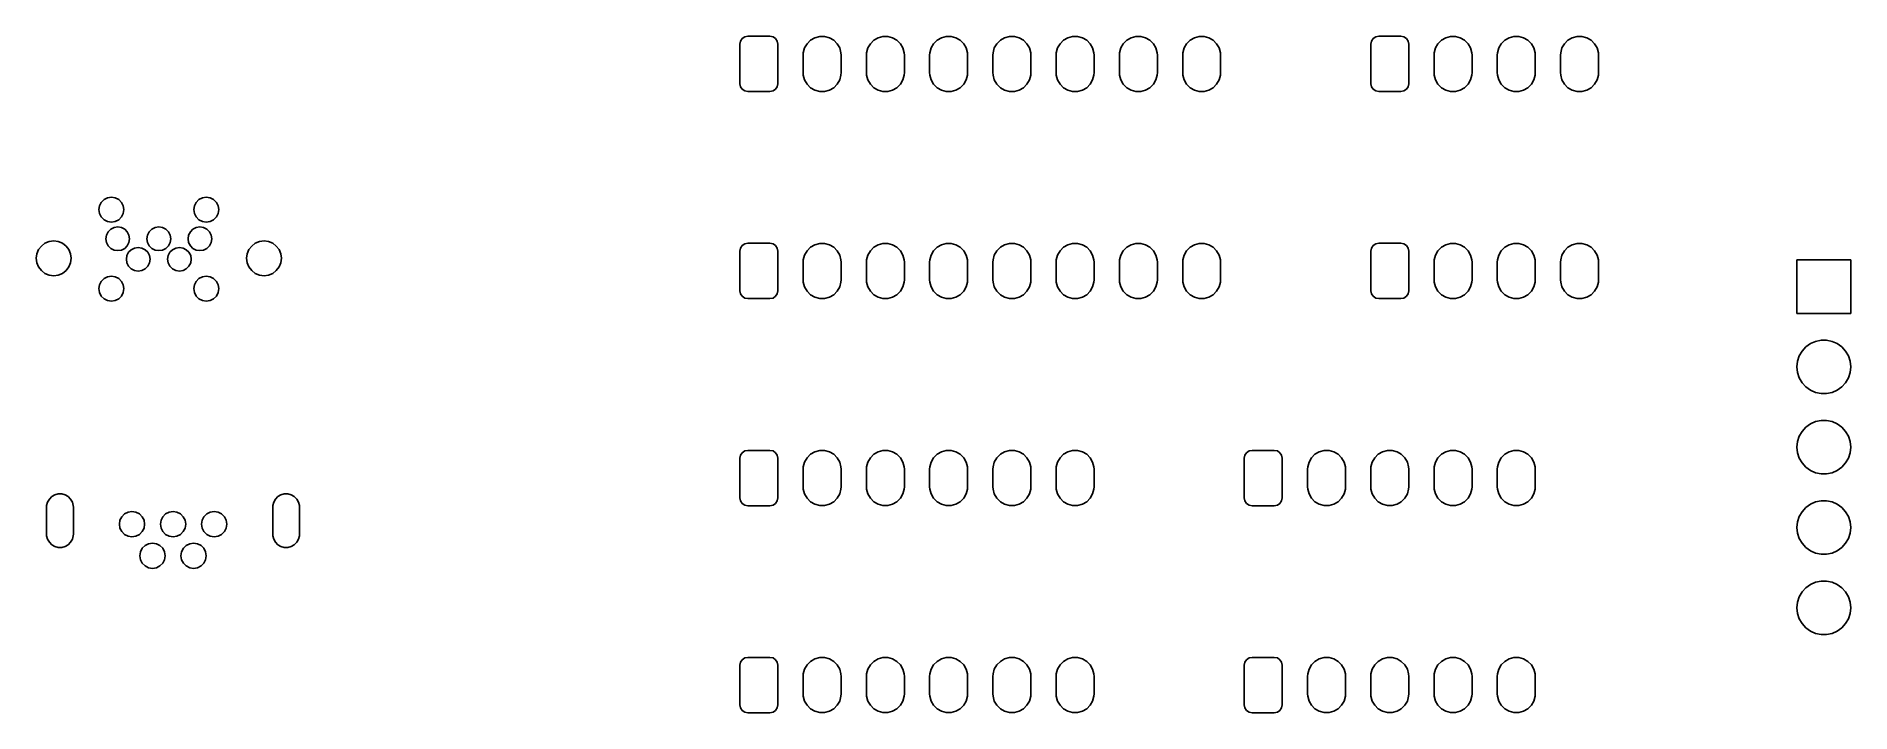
# Model space of a CAD drawing. Extents: x 3.86 to 6.12, y -3.59 to -2.75.
import ezdxf

# ---------------------------------------------------------------- set-up
doc = ezdxf.new("R2010")
doc.units = 0
doc.header["$MEASUREMENT"] = 0
doc.layers.add('BLACK', color=7, linetype='CONTINUOUS')

msp = doc.modelspace()

# ---------------------------------------------------------------- linework, layer by layer
at = {"layer": 'BLACK', "linetype": 'CONTINUOUS'}
for p, q in [((4.7382, -2.7569), (4.7389, -2.7531)), ((4.7389, -2.7531), (4.7411, -2.7499)), ((4.7411, -2.7499), (4.7443, -2.7478)), ((4.7443, -2.7478), (4.748, -2.747)), ((4.748, -2.747), (4.7756, -2.747)), ((4.7756, -2.747), (4.7794, -2.7478)), ((4.7794, -2.7478), (4.7826, -2.7499)), ((4.7826, -2.7499), (4.7847, -2.7531)), ((4.7847, -2.7531), (4.7854, -2.7569)), ((4.8218, -2.7563), (4.8262, -2.7519)), ((4.8262, -2.7519), (4.8315, -2.7488)), ((4.8315, -2.7488), (4.8375, -2.7472)), ((4.8375, -2.7472), (4.8436, -2.7472)), ((4.8436, -2.7472), (4.8496, -2.7488)), ((4.8496, -2.7488), (4.8549, -2.7519)), ((4.8549, -2.7519), (4.8593, -2.7563)), ((4.9006, -2.7563), (4.9049, -2.7519)), ((4.9049, -2.7519), (4.9103, -2.7488)), ((4.9103, -2.7488), (4.9162, -2.7472)), ((4.9162, -2.7472), (4.9224, -2.7472)), ((4.9224, -2.7472), (4.9283, -2.7488)), ((4.9283, -2.7488), (4.9337, -2.7519)), ((4.9337, -2.7519), (4.938, -2.7563)), ((4.9793, -2.7563), (4.9837, -2.7519)), ((4.9837, -2.7519), (4.989, -2.7488)), ((4.989, -2.7488), (4.9949, -2.7472)), ((4.9949, -2.7472), (5.0011, -2.7472)), ((5.0011, -2.7472), (5.0071, -2.7488)), ((5.0071, -2.7488), (5.0124, -2.7519)), ((5.0124, -2.7519), (5.0168, -2.7563)), ((5.058, -2.7563), (5.0624, -2.7519)), ((5.0624, -2.7519), (5.0677, -2.7488)), ((5.0677, -2.7488), (5.0737, -2.7472)), ((5.0737, -2.7472), (5.0799, -2.7472)), ((5.0799, -2.7472), (5.0858, -2.7488)), ((5.0858, -2.7488), (5.0912, -2.7519)), ((5.0912, -2.7519), (5.0955, -2.7563)), ((5.1368, -2.7563), (5.1411, -2.7519)), ((5.1411, -2.7519), (5.1465, -2.7488)), ((5.1465, -2.7488), (5.1524, -2.7472)), ((5.1524, -2.7472), (5.1586, -2.7472)), ((5.1586, -2.7472), (5.1646, -2.7488)), ((5.1646, -2.7488), (5.1699, -2.7519)), ((5.1699, -2.7519), (5.1743, -2.7563)), ((5.2155, -2.7563), (5.2199, -2.7519)), ((5.2199, -2.7519), (5.2252, -2.7488)), ((5.2252, -2.7488), (5.2312, -2.7472)), ((5.2312, -2.7472), (5.2373, -2.7472)), ((5.2373, -2.7472), (5.2433, -2.7488)), ((5.2433, -2.7488), (5.2486, -2.7519)), ((5.2486, -2.7519), (5.253, -2.7563)), ((5.2943, -2.7563), (5.2986, -2.7519)), ((5.2986, -2.7519), (5.304, -2.7488)), ((5.304, -2.7488), (5.3099, -2.7472)), ((5.3099, -2.7472), (5.3161, -2.7472)), ((5.3161, -2.7472), (5.322, -2.7488)), ((5.322, -2.7488), (5.3274, -2.7519)), ((5.3274, -2.7519), (5.3317, -2.7563)), ((5.5236, -2.7569), (5.5244, -2.7531)), ((5.5244, -2.7531), (5.5265, -2.7499)), ((5.5265, -2.7499), (5.5297, -2.7478)), ((5.5297, -2.7478), (5.5335, -2.747)), ((5.5335, -2.747), (5.561, -2.747)), ((5.561, -2.747), (5.5648, -2.7478)), ((5.5648, -2.7478), (5.568, -2.7499)), ((5.568, -2.7499), (5.5701, -2.7531)), ((5.5701, -2.7531), (5.5709, -2.7569)), ((5.6072, -2.7563), (5.6116, -2.7519)), ((5.6116, -2.7519), (5.6169, -2.7488)), ((5.6169, -2.7488), (5.6229, -2.7472)), ((5.6229, -2.7472), (5.6291, -2.7472)), ((5.6291, -2.7472), (5.635, -2.7488)), ((5.635, -2.7488), (5.6404, -2.7519)), ((5.6404, -2.7519), (5.6447, -2.7563)), ((5.686, -2.7563), (5.6903, -2.7519)), ((5.6903, -2.7519), (5.6957, -2.7488)), ((5.6957, -2.7488), (5.7016, -2.7472)), ((5.7016, -2.7472), (5.7078, -2.7472)), ((5.7078, -2.7472), (5.7138, -2.7488)), ((5.7138, -2.7488), (5.7191, -2.7519)), ((5.7191, -2.7519), (5.7235, -2.7563)), ((5.7647, -2.7563), (5.7691, -2.7519)), ((5.7691, -2.7519), (5.7744, -2.7488)), ((5.7744, -2.7488), (5.7804, -2.7472)), ((5.7804, -2.7472), (5.7865, -2.7472)), ((5.7865, -2.7472), (5.7925, -2.7488)), ((5.7925, -2.7488), (5.7978, -2.7519)), ((5.7978, -2.7519), (5.8022, -2.7563)), ((4.7382, -2.8061), (4.7382, -2.7569)), ((4.7854, -2.7569), (4.7854, -2.8061)), ((4.8169, -2.7707), (4.8171, -2.7676)), ((4.8169, -2.7923), (4.8169, -2.7707)), ((4.8171, -2.7676), (4.8187, -2.7616)), ((4.8187, -2.7616), (4.8218, -2.7563)), ((4.8593, -2.7563), (4.8624, -2.7616)), ((4.8624, -2.7616), (4.864, -2.7676)), ((4.864, -2.7676), (4.8642, -2.7707)), ((4.8642, -2.7707), (4.8642, -2.7923)), ((4.8957, -2.7707), (4.8959, -2.7676)), ((4.8957, -2.7923), (4.8957, -2.7707)), ((4.8959, -2.7676), (4.8975, -2.7616)), ((4.8975, -2.7616), (4.9006, -2.7563)), ((4.938, -2.7563), (4.9411, -2.7616)), ((4.9411, -2.7616), (4.9427, -2.7676)), ((4.9427, -2.7676), (4.9429, -2.7707)), ((4.9429, -2.7707), (4.9429, -2.7923)), ((4.9744, -2.7707), (4.9746, -2.7676)), ((4.9744, -2.7923), (4.9744, -2.7707)), ((4.9746, -2.7676), (4.9762, -2.7616)), ((4.9762, -2.7616), (4.9793, -2.7563)), ((5.0168, -2.7563), (5.0199, -2.7616)), ((5.0199, -2.7616), (5.0215, -2.7676)), ((5.0215, -2.7676), (5.0217, -2.7707)), ((5.0217, -2.7707), (5.0217, -2.7923)), ((5.0531, -2.7707), (5.0534, -2.7676)), ((5.0531, -2.7923), (5.0531, -2.7707)), ((5.0534, -2.7676), (5.0549, -2.7616)), ((5.0549, -2.7616), (5.058, -2.7563)), ((5.0955, -2.7563), (5.0986, -2.7616)), ((5.0986, -2.7616), (5.1002, -2.7676)), ((5.1002, -2.7676), (5.1004, -2.7707)), ((5.1004, -2.7707), (5.1004, -2.7923)), ((5.1319, -2.7707), (5.1321, -2.7676)), ((5.1319, -2.7923), (5.1319, -2.7707)), ((5.1321, -2.7676), (5.1337, -2.7616)), ((5.1337, -2.7616), (5.1368, -2.7563)), ((5.1743, -2.7563), (5.1773, -2.7616)), ((5.1773, -2.7616), (5.1789, -2.7676)), ((5.1789, -2.7676), (5.1791, -2.7707)), ((5.1791, -2.7707), (5.1791, -2.7923)), ((5.2106, -2.7707), (5.2108, -2.7676)), ((5.2106, -2.7923), (5.2106, -2.7707)), ((5.2108, -2.7676), (5.2124, -2.7616)), ((5.2124, -2.7616), (5.2155, -2.7563)), ((5.253, -2.7563), (5.2561, -2.7616)), ((5.2561, -2.7616), (5.2577, -2.7676)), ((5.2577, -2.7676), (5.2579, -2.7707)), ((5.2579, -2.7707), (5.2579, -2.7923)), ((5.2894, -2.7707), (5.2896, -2.7676)), ((5.2894, -2.7923), (5.2894, -2.7707)), ((5.2896, -2.7676), (5.2912, -2.7616)), ((5.2912, -2.7616), (5.2943, -2.7563)), ((5.3317, -2.7563), (5.3348, -2.7616)), ((5.3348, -2.7616), (5.3364, -2.7676)), ((5.3364, -2.7676), (5.3366, -2.7707)), ((5.3366, -2.7707), (5.3366, -2.7923)), ((5.5236, -2.8061), (5.5236, -2.7569)), ((5.5709, -2.7569), (5.5709, -2.8061)), ((5.6024, -2.7707), (5.6026, -2.7676)), ((5.6024, -2.7923), (5.6024, -2.7707)), ((5.6026, -2.7676), (5.6042, -2.7616)), ((5.6042, -2.7616), (5.6072, -2.7563)), ((5.6447, -2.7563), (5.6478, -2.7616)), ((5.6478, -2.7616), (5.6494, -2.7676)), ((5.6494, -2.7676), (5.6496, -2.7707)), ((5.6496, -2.7707), (5.6496, -2.7923)), ((5.6811, -2.7707), (5.6813, -2.7676)), ((5.6811, -2.7923), (5.6811, -2.7707)), ((5.6813, -2.7676), (5.6829, -2.7616)), ((5.6829, -2.7616), (5.686, -2.7563)), ((5.7235, -2.7563), (5.7265, -2.7616)), ((5.7265, -2.7616), (5.7281, -2.7676)), ((5.7281, -2.7676), (5.7283, -2.7707)), ((5.7283, -2.7707), (5.7283, -2.7923)), ((5.7598, -2.7707), (5.76, -2.7676)), ((5.7598, -2.7923), (5.7598, -2.7707)), ((5.76, -2.7676), (5.7616, -2.7616)), ((5.7616, -2.7616), (5.7647, -2.7563)), ((5.8022, -2.7563), (5.8053, -2.7616)), ((5.8053, -2.7616), (5.8069, -2.7676)), ((5.8069, -2.7676), (5.8071, -2.7707)), ((5.8071, -2.7707), (5.8071, -2.7923)), ((4.8171, -2.7954), (4.8169, -2.7923)), ((4.8187, -2.8014), (4.8171, -2.7954)), ((4.864, -2.7954), (4.8624, -2.8014)), ((4.8642, -2.7923), (4.864, -2.7954)), ((4.8959, -2.7954), (4.8957, -2.7923)), ((4.8975, -2.8014), (4.8959, -2.7954)), ((4.9427, -2.7954), (4.9411, -2.8014)), ((4.9429, -2.7923), (4.9427, -2.7954)), ((4.9746, -2.7954), (4.9744, -2.7923)), ((4.9762, -2.8014), (4.9746, -2.7954)), ((5.0215, -2.7954), (5.0199, -2.8014)), ((5.0217, -2.7923), (5.0215, -2.7954)), ((5.0534, -2.7954), (5.0531, -2.7923)), ((5.0549, -2.8014), (5.0534, -2.7954)), ((5.1002, -2.7954), (5.0986, -2.8014)), ((5.1004, -2.7923), (5.1002, -2.7954)), ((5.1321, -2.7954), (5.1319, -2.7923)), ((5.1337, -2.8014), (5.1321, -2.7954)), ((5.1789, -2.7954), (5.1773, -2.8014)), ((5.1791, -2.7923), (5.1789, -2.7954)), ((5.2108, -2.7954), (5.2106, -2.7923)), ((5.2124, -2.8014), (5.2108, -2.7954)), ((5.2577, -2.7954), (5.2561, -2.8014)), ((5.2579, -2.7923), (5.2577, -2.7954)), ((5.2896, -2.7954), (5.2894, -2.7923)), ((5.2912, -2.8014), (5.2896, -2.7954)), ((5.3364, -2.7954), (5.3348, -2.8014)), ((5.3366, -2.7923), (5.3364, -2.7954)), ((5.6026, -2.7954), (5.6024, -2.7923)), ((5.6042, -2.8014), (5.6026, -2.7954)), ((5.6494, -2.7954), (5.6478, -2.8014)), ((5.6496, -2.7923), (5.6494, -2.7954)), ((5.6813, -2.7954), (5.6811, -2.7923)), ((5.6829, -2.8014), (5.6813, -2.7954)), ((5.7281, -2.7954), (5.7265, -2.8014)), ((5.7283, -2.7923), (5.7281, -2.7954)), ((5.76, -2.7954), (5.7598, -2.7923)), ((5.7616, -2.8014), (5.76, -2.7954)), ((5.8069, -2.7954), (5.8053, -2.8014)), ((5.8071, -2.7923), (5.8069, -2.7954)), ((4.7389, -2.8099), (4.7382, -2.8061)), ((4.7411, -2.8131), (4.7389, -2.8099)), ((4.7443, -2.8152), (4.7411, -2.8131)), ((4.748, -2.8159), (4.7443, -2.8152)), ((4.7756, -2.8159), (4.748, -2.8159)), ((4.7794, -2.8152), (4.7756, -2.8159)), ((4.7826, -2.8131), (4.7794, -2.8152)), ((4.7847, -2.8099), (4.7826, -2.8131)), ((4.7854, -2.8061), (4.7847, -2.8099)), ((4.8218, -2.8067), (4.8187, -2.8014)), ((4.8262, -2.8111), (4.8218, -2.8067)), ((4.8315, -2.8141), (4.8262, -2.8111)), ((4.8375, -2.8157), (4.8315, -2.8141)), ((4.8436, -2.8157), (4.8375, -2.8157)), ((4.8496, -2.8141), (4.8436, -2.8157)), ((4.8549, -2.8111), (4.8496, -2.8141)), ((4.8593, -2.8067), (4.8549, -2.8111)), ((4.8624, -2.8014), (4.8593, -2.8067)), ((4.9006, -2.8067), (4.8975, -2.8014)), ((4.9049, -2.8111), (4.9006, -2.8067)), ((4.9103, -2.8141), (4.9049, -2.8111)), ((4.9162, -2.8157), (4.9103, -2.8141)), ((4.9224, -2.8157), (4.9162, -2.8157)), ((4.9283, -2.8141), (4.9224, -2.8157)), ((4.9337, -2.8111), (4.9283, -2.8141)), ((4.938, -2.8067), (4.9337, -2.8111)), ((4.9411, -2.8014), (4.938, -2.8067)), ((4.9793, -2.8067), (4.9762, -2.8014)), ((4.9837, -2.8111), (4.9793, -2.8067)), ((4.989, -2.8141), (4.9837, -2.8111)), ((4.9949, -2.8157), (4.989, -2.8141)), ((5.0011, -2.8157), (4.9949, -2.8157)), ((5.0071, -2.8141), (5.0011, -2.8157)), ((5.0124, -2.8111), (5.0071, -2.8141)), ((5.0168, -2.8067), (5.0124, -2.8111)), ((5.0199, -2.8014), (5.0168, -2.8067)), ((5.058, -2.8067), (5.0549, -2.8014)), ((5.0624, -2.8111), (5.058, -2.8067)), ((5.0677, -2.8141), (5.0624, -2.8111)), ((5.0737, -2.8157), (5.0677, -2.8141)), ((5.0799, -2.8157), (5.0737, -2.8157)), ((5.0858, -2.8141), (5.0799, -2.8157)), ((5.0912, -2.8111), (5.0858, -2.8141)), ((5.0955, -2.8067), (5.0912, -2.8111)), ((5.0986, -2.8014), (5.0955, -2.8067)), ((5.1368, -2.8067), (5.1337, -2.8014)), ((5.1411, -2.8111), (5.1368, -2.8067)), ((5.1465, -2.8141), (5.1411, -2.8111)), ((5.1524, -2.8157), (5.1465, -2.8141)), ((5.1586, -2.8157), (5.1524, -2.8157)), ((5.1646, -2.8141), (5.1586, -2.8157)), ((5.1699, -2.8111), (5.1646, -2.8141)), ((5.1743, -2.8067), (5.1699, -2.8111)), ((5.1773, -2.8014), (5.1743, -2.8067)), ((5.2155, -2.8067), (5.2124, -2.8014)), ((5.2199, -2.8111), (5.2155, -2.8067)), ((5.2252, -2.8141), (5.2199, -2.8111)), ((5.2312, -2.8157), (5.2252, -2.8141)), ((5.2373, -2.8157), (5.2312, -2.8157)), ((5.2433, -2.8141), (5.2373, -2.8157)), ((5.2486, -2.8111), (5.2433, -2.8141)), ((5.253, -2.8067), (5.2486, -2.8111)), ((5.2561, -2.8014), (5.253, -2.8067)), ((5.2943, -2.8067), (5.2912, -2.8014)), ((5.2986, -2.8111), (5.2943, -2.8067)), ((5.304, -2.8141), (5.2986, -2.8111)), ((5.3099, -2.8157), (5.304, -2.8141)), ((5.3161, -2.8157), (5.3099, -2.8157)), ((5.322, -2.8141), (5.3161, -2.8157)), ((5.3274, -2.8111), (5.322, -2.8141)), ((5.3317, -2.8067), (5.3274, -2.8111)), ((5.3348, -2.8014), (5.3317, -2.8067)), ((5.5244, -2.8099), (5.5236, -2.8061)), ((5.5265, -2.8131), (5.5244, -2.8099)), ((5.5297, -2.8152), (5.5265, -2.8131)), ((5.5335, -2.8159), (5.5297, -2.8152)), ((5.561, -2.8159), (5.5335, -2.8159)), ((5.5648, -2.8152), (5.561, -2.8159)), ((5.568, -2.8131), (5.5648, -2.8152)), ((5.5701, -2.8099), (5.568, -2.8131)), ((5.5709, -2.8061), (5.5701, -2.8099)), ((5.6072, -2.8067), (5.6042, -2.8014)), ((5.6116, -2.8111), (5.6072, -2.8067)), ((5.6169, -2.8141), (5.6116, -2.8111)), ((5.6229, -2.8157), (5.6169, -2.8141)), ((5.6291, -2.8157), (5.6229, -2.8157)), ((5.635, -2.8141), (5.6291, -2.8157)), ((5.6404, -2.8111), (5.635, -2.8141)), ((5.6447, -2.8067), (5.6404, -2.8111)), ((5.6478, -2.8014), (5.6447, -2.8067)), ((5.686, -2.8067), (5.6829, -2.8014)), ((5.6903, -2.8111), (5.686, -2.8067)), ((5.6957, -2.8141), (5.6903, -2.8111)), ((5.7016, -2.8157), (5.6957, -2.8141)), ((5.7078, -2.8157), (5.7016, -2.8157)), ((5.7138, -2.8141), (5.7078, -2.8157)), ((5.7191, -2.8111), (5.7138, -2.8141)), ((5.7235, -2.8067), (5.7191, -2.8111)), ((5.7265, -2.8014), (5.7235, -2.8067)), ((5.7647, -2.8067), (5.7616, -2.8014)), ((5.7691, -2.8111), (5.7647, -2.8067)), ((5.7744, -2.8141), (5.7691, -2.8111)), ((5.7804, -2.8157), (5.7744, -2.8141)), ((5.7865, -2.8157), (5.7804, -2.8157)), ((5.7925, -2.8141), (5.7865, -2.8157)), ((5.7978, -2.8111), (5.7925, -2.8141)), ((5.8022, -2.8067), (5.7978, -2.8111)), ((5.8053, -2.8014), (5.8022, -2.8067)), ((3.9402, -2.963), (3.9409, -2.9582)), ((3.9409, -2.9582), (3.9431, -2.9539)), ((3.9431, -2.9539), (3.9466, -2.9504)), ((3.9466, -2.9504), (3.9509, -2.9482)), ((3.9509, -2.9482), (3.9557, -2.9474)), ((3.9557, -2.9474), (3.9605, -2.9482)), ((3.9605, -2.9482), (3.9648, -2.9504)), ((3.9648, -2.9504), (3.9683, -2.9539)), ((3.9683, -2.9539), (3.9705, -2.9582)), ((3.9705, -2.9582), (3.9713, -2.963)), ((4.0583, -2.963), (4.059, -2.9582)), ((4.059, -2.9582), (4.0612, -2.9539)), ((4.0612, -2.9539), (4.0647, -2.9504)), ((4.0647, -2.9504), (4.069, -2.9482)), ((4.069, -2.9482), (4.0738, -2.9474)), ((4.0738, -2.9474), (4.0786, -2.9482)), ((4.0786, -2.9482), (4.083, -2.9504)), ((4.083, -2.9504), (4.0864, -2.9539)), ((4.0864, -2.9539), (4.0886, -2.9582)), ((4.0886, -2.9582), (4.0894, -2.963)), ((3.9409, -2.9678), (3.9402, -2.963)), ((3.9431, -2.9721), (3.9409, -2.9678)), ((3.9466, -2.9756), (3.9431, -2.9721)), ((3.9509, -2.9778), (3.9466, -2.9756)), ((3.9557, -2.9785), (3.9509, -2.9778)), ((3.9605, -2.9778), (3.9557, -2.9785)), ((3.9648, -2.9756), (3.9605, -2.9778)), ((3.9683, -2.9721), (3.9648, -2.9756)), ((3.9705, -2.9678), (3.9683, -2.9721)), ((3.9713, -2.963), (3.9705, -2.9678)), ((4.059, -2.9678), (4.0583, -2.963)), ((4.0612, -2.9721), (4.059, -2.9678)), ((4.0647, -2.9756), (4.0612, -2.9721)), ((4.069, -2.9778), (4.0647, -2.9756)), ((4.0738, -2.9785), (4.069, -2.9778)), ((4.0786, -2.9778), (4.0738, -2.9785)), ((4.083, -2.9756), (4.0786, -2.9778)), ((4.0864, -2.9721), (4.083, -2.9756)), ((4.0886, -2.9678), (4.0864, -2.9721)), ((4.0894, -2.963), (4.0886, -2.9678)), ((3.873, -3.0049), (3.8783, -3.0027)), ((3.8783, -3.0027), (3.8839, -3.002)), ((3.8839, -3.002), (3.8895, -3.0027)), ((3.8895, -3.0027), (3.8947, -3.0049)), ((3.9488, -2.9992), (3.9495, -2.9947)), ((3.9495, -3.0038), (3.9488, -2.9992)), ((3.9495, -2.9947), (3.9516, -2.9905)), ((3.9516, -3.0079), (3.9495, -3.0038)), ((3.9516, -2.9905), (3.9549, -2.9873)), ((3.9549, -2.9873), (3.959, -2.9852)), ((3.959, -2.9852), (3.9636, -2.9844)), ((3.9636, -2.9844), (3.9681, -2.9852)), ((3.9681, -2.9852), (3.9723, -2.9873)), ((3.9723, -2.9873), (3.9755, -2.9905)), ((3.9755, -2.9905), (3.9776, -2.9947)), ((3.9776, -3.0038), (3.9755, -3.0079)), ((3.9776, -2.9947), (3.9783, -2.9992)), ((3.9783, -2.9992), (3.9776, -3.0038)), ((4, -2.9992), (4.0007, -2.9947)), ((4.0007, -3.0038), (4, -2.9992)), ((4.0007, -2.9947), (4.0028, -2.9905)), ((4.0028, -3.0079), (4.0007, -3.0038)), ((4.0028, -2.9905), (4.0061, -2.9873)), ((4.0061, -2.9873), (4.0102, -2.9852)), ((4.0102, -2.9852), (4.0148, -2.9844)), ((4.0148, -2.9844), (4.0193, -2.9852)), ((4.0193, -2.9852), (4.0234, -2.9873)), ((4.0234, -2.9873), (4.0267, -2.9905)), ((4.0267, -2.9905), (4.0288, -2.9947)), ((4.0288, -3.0038), (4.0267, -3.0079)), ((4.0288, -2.9947), (4.0295, -2.9992)), ((4.0295, -2.9992), (4.0288, -3.0038)), ((4.0512, -2.9992), (4.0519, -2.9947)), ((4.0519, -3.0038), (4.0512, -2.9992)), ((4.0519, -2.9947), (4.054, -2.9905)), ((4.054, -3.0079), (4.0519, -3.0038)), ((4.054, -2.9905), (4.0573, -2.9873)), ((4.0573, -2.9873), (4.0614, -2.9852)), ((4.0614, -2.9852), (4.0659, -2.9844)), ((4.0659, -2.9844), (4.0705, -2.9852)), ((4.0705, -2.9852), (4.0746, -2.9873)), ((4.0746, -2.9873), (4.0779, -2.9905)), ((4.0779, -2.9905), (4.08, -2.9947)), ((4.08, -3.0038), (4.0779, -3.0079)), ((4.08, -2.9947), (4.0807, -2.9992)), ((4.0807, -2.9992), (4.08, -3.0038)), ((4.1348, -3.0049), (4.1401, -3.0027)), ((4.1401, -3.0027), (4.1457, -3.002)), ((4.1457, -3.002), (4.1513, -3.0027)), ((4.1513, -3.0027), (4.1565, -3.0049)), ((3.8622, -3.0236), (3.8629, -3.018)), ((3.8629, -3.0292), (3.8622, -3.0236)), ((3.8629, -3.018), (3.8651, -3.0128)), ((3.8651, -3.0128), (3.8685, -3.0083)), ((3.8685, -3.0083), (3.873, -3.0049)), ((3.8947, -3.0049), (3.8992, -3.0083)), ((3.8992, -3.0083), (3.9026, -3.0128)), ((3.9026, -3.0128), (3.9048, -3.018)), ((3.9048, -3.018), (3.9055, -3.0236)), ((3.9055, -3.0236), (3.9048, -3.0292)), ((3.9549, -3.0112), (3.9516, -3.0079)), ((3.959, -3.0133), (3.9549, -3.0112)), ((3.9636, -3.014), (3.959, -3.0133)), ((3.9681, -3.0133), (3.9636, -3.014)), ((3.9723, -3.0112), (3.9681, -3.0133)), ((3.9755, -3.0079), (3.9723, -3.0112)), ((3.9744, -3.0248), (3.9751, -3.0202)), ((3.9751, -3.0294), (3.9744, -3.0248)), ((3.9751, -3.0202), (3.9772, -3.0161)), ((3.9772, -3.0161), (3.9805, -3.0129)), ((3.9805, -3.0129), (3.9846, -3.0108)), ((3.9846, -3.0108), (3.9892, -3.01)), ((3.9892, -3.01), (3.9937, -3.0108)), ((3.9937, -3.0108), (3.9979, -3.0129)), ((3.9979, -3.0129), (4.0011, -3.0161)), ((4.0011, -3.0161), (4.0032, -3.0202)), ((4.0061, -3.0112), (4.0028, -3.0079)), ((4.0032, -3.0202), (4.0039, -3.0248)), ((4.0039, -3.0248), (4.0032, -3.0294)), ((4.0102, -3.0133), (4.0061, -3.0112)), ((4.0148, -3.014), (4.0102, -3.0133)), ((4.0193, -3.0133), (4.0148, -3.014)), ((4.0234, -3.0112), (4.0193, -3.0133)), ((4.0267, -3.0079), (4.0234, -3.0112)), ((4.0256, -3.0248), (4.0263, -3.0202)), ((4.0263, -3.0294), (4.0256, -3.0248)), ((4.0263, -3.0202), (4.0284, -3.0161)), ((4.0284, -3.0161), (4.0317, -3.0129)), ((4.0317, -3.0129), (4.0358, -3.0108)), ((4.0358, -3.0108), (4.0404, -3.01)), ((4.0404, -3.01), (4.0449, -3.0108)), ((4.0449, -3.0108), (4.049, -3.0129)), ((4.049, -3.0129), (4.0523, -3.0161)), ((4.0523, -3.0161), (4.0544, -3.0202)), ((4.0573, -3.0112), (4.054, -3.0079)), ((4.0544, -3.0202), (4.0551, -3.0248)), ((4.0551, -3.0248), (4.0544, -3.0294)), ((4.0614, -3.0133), (4.0573, -3.0112)), ((4.0659, -3.014), (4.0614, -3.0133)), ((4.0705, -3.0133), (4.0659, -3.014)), ((4.0746, -3.0112), (4.0705, -3.0133)), ((4.0779, -3.0079), (4.0746, -3.0112)), ((4.124, -3.0236), (4.1248, -3.018)), ((4.1248, -3.0292), (4.124, -3.0236)), ((4.1248, -3.018), (4.1269, -3.0128)), ((4.1269, -3.0128), (4.1304, -3.0083)), ((4.1304, -3.0083), (4.1348, -3.0049)), ((4.1565, -3.0049), (4.161, -3.0083)), ((4.161, -3.0083), (4.1644, -3.0128)), ((4.1644, -3.0128), (4.1666, -3.018)), ((4.1666, -3.018), (4.1673, -3.0236)), ((4.1673, -3.0236), (4.1666, -3.0292)), ((4.7382, -3.0148), (4.7389, -3.011)), ((4.7382, -3.064), (4.7382, -3.0148)), ((4.7389, -3.011), (4.7411, -3.0078)), ((4.7411, -3.0078), (4.7443, -3.0057)), ((4.7443, -3.0057), (4.748, -3.0049)), ((4.748, -3.0049), (4.7756, -3.0049)), ((4.7756, -3.0049), (4.7794, -3.0057)), ((4.7794, -3.0057), (4.7826, -3.0078)), ((4.7826, -3.0078), (4.7847, -3.011)), ((4.7847, -3.011), (4.7854, -3.0148)), ((4.7854, -3.0148), (4.7854, -3.064)), ((4.8169, -3.0285), (4.8171, -3.0255)), ((4.8171, -3.0255), (4.8187, -3.0195)), ((4.8187, -3.0195), (4.8218, -3.0142)), ((4.8218, -3.0142), (4.8262, -3.0098)), ((4.8262, -3.0098), (4.8315, -3.0067)), ((4.8315, -3.0067), (4.8375, -3.0051)), ((4.8375, -3.0051), (4.8436, -3.0051)), ((4.8436, -3.0051), (4.8496, -3.0067)), ((4.8496, -3.0067), (4.8549, -3.0098)), ((4.8549, -3.0098), (4.8593, -3.0142)), ((4.8593, -3.0142), (4.8624, -3.0195)), ((4.8624, -3.0195), (4.864, -3.0255)), ((4.864, -3.0255), (4.8642, -3.0285)), ((4.8957, -3.0285), (4.8959, -3.0255)), ((4.8959, -3.0255), (4.8975, -3.0195)), ((4.8975, -3.0195), (4.9006, -3.0142)), ((4.9006, -3.0142), (4.9049, -3.0098)), ((4.9049, -3.0098), (4.9103, -3.0067)), ((4.9103, -3.0067), (4.9162, -3.0051)), ((4.9162, -3.0051), (4.9224, -3.0051)), ((4.9224, -3.0051), (4.9283, -3.0067)), ((4.9283, -3.0067), (4.9337, -3.0098)), ((4.9337, -3.0098), (4.938, -3.0142)), ((4.938, -3.0142), (4.9411, -3.0195)), ((4.9411, -3.0195), (4.9427, -3.0255)), ((4.9427, -3.0255), (4.9429, -3.0285)), ((4.9744, -3.0285), (4.9746, -3.0255)), ((4.9746, -3.0255), (4.9762, -3.0195)), ((4.9762, -3.0195), (4.9793, -3.0142)), ((4.9793, -3.0142), (4.9837, -3.0098)), ((4.9837, -3.0098), (4.989, -3.0067)), ((4.989, -3.0067), (4.9949, -3.0051)), ((4.9949, -3.0051), (5.0011, -3.0051)), ((5.0011, -3.0051), (5.0071, -3.0067)), ((5.0071, -3.0067), (5.0124, -3.0098)), ((5.0124, -3.0098), (5.0168, -3.0142)), ((5.0168, -3.0142), (5.0199, -3.0195)), ((5.0199, -3.0195), (5.0215, -3.0255)), ((5.0215, -3.0255), (5.0217, -3.0285)), ((5.0531, -3.0285), (5.0534, -3.0255)), ((5.0534, -3.0255), (5.0549, -3.0195)), ((5.0549, -3.0195), (5.058, -3.0142)), ((5.058, -3.0142), (5.0624, -3.0098)), ((5.0624, -3.0098), (5.0677, -3.0067)), ((5.0677, -3.0067), (5.0737, -3.0051)), ((5.0737, -3.0051), (5.0799, -3.0051)), ((5.0799, -3.0051), (5.0858, -3.0067)), ((5.0858, -3.0067), (5.0912, -3.0098)), ((5.0912, -3.0098), (5.0955, -3.0142)), ((5.0955, -3.0142), (5.0986, -3.0195)), ((5.0986, -3.0195), (5.1002, -3.0255)), ((5.1002, -3.0255), (5.1004, -3.0285)), ((5.1319, -3.0285), (5.1321, -3.0255)), ((5.1321, -3.0255), (5.1337, -3.0195)), ((5.1337, -3.0195), (5.1368, -3.0142)), ((5.1368, -3.0142), (5.1411, -3.0098)), ((5.1411, -3.0098), (5.1465, -3.0067)), ((5.1465, -3.0067), (5.1524, -3.0051)), ((5.1524, -3.0051), (5.1586, -3.0051)), ((5.1586, -3.0051), (5.1646, -3.0067)), ((5.1646, -3.0067), (5.1699, -3.0098)), ((5.1699, -3.0098), (5.1743, -3.0142)), ((5.1743, -3.0142), (5.1773, -3.0195)), ((5.1773, -3.0195), (5.1789, -3.0255)), ((5.1789, -3.0255), (5.1791, -3.0285)), ((5.2106, -3.0285), (5.2108, -3.0255)), ((5.2108, -3.0255), (5.2124, -3.0195)), ((5.2124, -3.0195), (5.2155, -3.0142)), ((5.2155, -3.0142), (5.2199, -3.0098)), ((5.2199, -3.0098), (5.2252, -3.0067)), ((5.2252, -3.0067), (5.2312, -3.0051)), ((5.2312, -3.0051), (5.2373, -3.0051)), ((5.2373, -3.0051), (5.2433, -3.0067)), ((5.2433, -3.0067), (5.2486, -3.0098)), ((5.2486, -3.0098), (5.253, -3.0142)), ((5.253, -3.0142), (5.2561, -3.0195)), ((5.2561, -3.0195), (5.2577, -3.0255)), ((5.2577, -3.0255), (5.2579, -3.0285)), ((5.2894, -3.0285), (5.2896, -3.0255)), ((5.2896, -3.0255), (5.2912, -3.0195)), ((5.2912, -3.0195), (5.2943, -3.0142)), ((5.2943, -3.0142), (5.2986, -3.0098)), ((5.2986, -3.0098), (5.304, -3.0067)), ((5.304, -3.0067), (5.3099, -3.0051)), ((5.3099, -3.0051), (5.3161, -3.0051)), ((5.3161, -3.0051), (5.322, -3.0067)), ((5.322, -3.0067), (5.3274, -3.0098)), ((5.3274, -3.0098), (5.3317, -3.0142)), ((5.3317, -3.0142), (5.3348, -3.0195)), ((5.3348, -3.0195), (5.3364, -3.0255)), ((5.3364, -3.0255), (5.3366, -3.0285)), ((5.5236, -3.0148), (5.5244, -3.011)), ((5.5236, -3.064), (5.5236, -3.0148)), ((5.5244, -3.011), (5.5265, -3.0078)), ((5.5265, -3.0078), (5.5297, -3.0057)), ((5.5297, -3.0057), (5.5335, -3.0049)), ((5.5335, -3.0049), (5.561, -3.0049)), ((5.561, -3.0049), (5.5648, -3.0057)), ((5.5648, -3.0057), (5.568, -3.0078)), ((5.568, -3.0078), (5.5701, -3.011)), ((5.5701, -3.011), (5.5709, -3.0148)), ((5.5709, -3.0148), (5.5709, -3.064)), ((5.6024, -3.0285), (5.6026, -3.0255)), ((5.6026, -3.0255), (5.6042, -3.0195)), ((5.6042, -3.0195), (5.6072, -3.0142)), ((5.6072, -3.0142), (5.6116, -3.0098)), ((5.6116, -3.0098), (5.6169, -3.0067)), ((5.6169, -3.0067), (5.6229, -3.0051)), ((5.6229, -3.0051), (5.6291, -3.0051)), ((5.6291, -3.0051), (5.635, -3.0067)), ((5.635, -3.0067), (5.6404, -3.0098)), ((5.6404, -3.0098), (5.6447, -3.0142)), ((5.6447, -3.0142), (5.6478, -3.0195)), ((5.6478, -3.0195), (5.6494, -3.0255)), ((5.6494, -3.0255), (5.6496, -3.0285)), ((5.6811, -3.0285), (5.6813, -3.0255)), ((5.6813, -3.0255), (5.6829, -3.0195)), ((5.6829, -3.0195), (5.686, -3.0142)), ((5.686, -3.0142), (5.6903, -3.0098)), ((5.6903, -3.0098), (5.6957, -3.0067)), ((5.6957, -3.0067), (5.7016, -3.0051)), ((5.7016, -3.0051), (5.7078, -3.0051)), ((5.7078, -3.0051), (5.7138, -3.0067)), ((5.7138, -3.0067), (5.7191, -3.0098)), ((5.7191, -3.0098), (5.7235, -3.0142)), ((5.7235, -3.0142), (5.7265, -3.0195)), ((5.7265, -3.0195), (5.7281, -3.0255)), ((5.7281, -3.0255), (5.7283, -3.0285)), ((5.7598, -3.0285), (5.76, -3.0255)), ((5.76, -3.0255), (5.7616, -3.0195)), ((5.7616, -3.0195), (5.7647, -3.0142)), ((5.7647, -3.0142), (5.7691, -3.0098)), ((5.7691, -3.0098), (5.7744, -3.0067)), ((5.7744, -3.0067), (5.7804, -3.0051)), ((5.7804, -3.0051), (5.7865, -3.0051)), ((5.7865, -3.0051), (5.7925, -3.0067)), ((5.7925, -3.0067), (5.7978, -3.0098)), ((5.7978, -3.0098), (5.8022, -3.0142)), ((5.8022, -3.0142), (5.8053, -3.0195)), ((5.8053, -3.0195), (5.8069, -3.0255)), ((5.8069, -3.0255), (5.8071, -3.0285)), ((6.0541, -3.0923), (6.0541, -3.0254)), ((6.0541, -3.0254), (6.1211, -3.0254)), ((6.1211, -3.0254), (6.1211, -3.0923)), ((3.8651, -3.0344), (3.8629, -3.0292)), ((3.8685, -3.0389), (3.8651, -3.0344)), ((3.873, -3.0424), (3.8685, -3.0389)), ((3.8783, -3.0445), (3.873, -3.0424)), ((3.8839, -3.0453), (3.8783, -3.0445)), ((3.8895, -3.0445), (3.8839, -3.0453)), ((3.8947, -3.0424), (3.8895, -3.0445)), ((3.8992, -3.0389), (3.8947, -3.0424)), ((3.9026, -3.0344), (3.8992, -3.0389)), ((3.9048, -3.0292), (3.9026, -3.0344)), ((3.9431, -3.0523), (3.9466, -3.0488)), ((3.9466, -3.0488), (3.9509, -3.0466)), ((3.9509, -3.0466), (3.9557, -3.0459)), ((3.9557, -3.0459), (3.9605, -3.0466)), ((3.9605, -3.0466), (3.9648, -3.0488)), ((3.9648, -3.0488), (3.9683, -3.0523)), ((3.9772, -3.0335), (3.9751, -3.0294)), ((3.9805, -3.0367), (3.9772, -3.0335)), ((3.9846, -3.0388), (3.9805, -3.0367)), ((3.9892, -3.0396), (3.9846, -3.0388)), ((3.9937, -3.0388), (3.9892, -3.0396)), ((3.9979, -3.0367), (3.9937, -3.0388)), ((4.0011, -3.0335), (3.9979, -3.0367)), ((4.0032, -3.0294), (4.0011, -3.0335)), ((4.0284, -3.0335), (4.0263, -3.0294)), ((4.0317, -3.0367), (4.0284, -3.0335)), ((4.0358, -3.0388), (4.0317, -3.0367)), ((4.0404, -3.0396), (4.0358, -3.0388)), ((4.0449, -3.0388), (4.0404, -3.0396)), ((4.049, -3.0367), (4.0449, -3.0388)), ((4.0523, -3.0335), (4.049, -3.0367)), ((4.0544, -3.0294), (4.0523, -3.0335)), ((4.0612, -3.0523), (4.0647, -3.0488)), ((4.0647, -3.0488), (4.069, -3.0466)), ((4.069, -3.0466), (4.0738, -3.0459)), ((4.0738, -3.0459), (4.0786, -3.0466)), ((4.0786, -3.0466), (4.083, -3.0488)), ((4.083, -3.0488), (4.0864, -3.0523)), ((4.1269, -3.0344), (4.1248, -3.0292)), ((4.1304, -3.0389), (4.1269, -3.0344)), ((4.1348, -3.0424), (4.1304, -3.0389)), ((4.1401, -3.0445), (4.1348, -3.0424)), ((4.1457, -3.0453), (4.1401, -3.0445)), ((4.1513, -3.0445), (4.1457, -3.0453)), ((4.1565, -3.0424), (4.1513, -3.0445)), ((4.161, -3.0389), (4.1565, -3.0424)), ((4.1644, -3.0344), (4.161, -3.0389)), ((4.1666, -3.0292), (4.1644, -3.0344)), ((4.8169, -3.0502), (4.8169, -3.0285)), ((4.8642, -3.0285), (4.8642, -3.0502)), ((4.8957, -3.0502), (4.8957, -3.0285)), ((4.9429, -3.0285), (4.9429, -3.0502)), ((4.9744, -3.0502), (4.9744, -3.0285)), ((5.0217, -3.0285), (5.0217, -3.0502)), ((5.0531, -3.0502), (5.0531, -3.0285)), ((5.1004, -3.0285), (5.1004, -3.0502)), ((5.1319, -3.0502), (5.1319, -3.0285)), ((5.1791, -3.0285), (5.1791, -3.0502)), ((5.2106, -3.0502), (5.2106, -3.0285)), ((5.2579, -3.0285), (5.2579, -3.0502)), ((5.2894, -3.0502), (5.2894, -3.0285)), ((5.3366, -3.0285), (5.3366, -3.0502)), ((5.6024, -3.0502), (5.6024, -3.0285)), ((5.6496, -3.0285), (5.6496, -3.0502)), ((5.6811, -3.0502), (5.6811, -3.0285)), ((5.7283, -3.0285), (5.7283, -3.0502)), ((5.7598, -3.0502), (5.7598, -3.0285)), ((5.8071, -3.0285), (5.8071, -3.0502)), ((3.9402, -3.0614), (3.9409, -3.0566)), ((3.9409, -3.0662), (3.9402, -3.0614)), ((3.9409, -3.0566), (3.9431, -3.0523)), ((3.9431, -3.0706), (3.9409, -3.0662)), ((3.9466, -3.074), (3.9431, -3.0706)), ((3.9683, -3.0706), (3.9648, -3.074)), ((3.9683, -3.0523), (3.9705, -3.0566)), ((3.9705, -3.0662), (3.9683, -3.0706)), ((3.9705, -3.0566), (3.9713, -3.0614)), ((3.9713, -3.0614), (3.9705, -3.0662)), ((4.0583, -3.0614), (4.059, -3.0566)), ((4.059, -3.0662), (4.0583, -3.0614)), ((4.059, -3.0566), (4.0612, -3.0523)), ((4.0612, -3.0706), (4.059, -3.0662)), ((4.0647, -3.074), (4.0612, -3.0706)), ((4.0864, -3.0706), (4.083, -3.074)), ((4.0864, -3.0523), (4.0886, -3.0566)), ((4.0886, -3.0662), (4.0864, -3.0706)), ((4.0886, -3.0566), (4.0894, -3.0614)), ((4.0894, -3.0614), (4.0886, -3.0662)), ((4.7389, -3.0677), (4.7382, -3.064)), ((4.7411, -3.0709), (4.7389, -3.0677)), ((4.7443, -3.0731), (4.7411, -3.0709)), ((4.7826, -3.0709), (4.7794, -3.0731)), ((4.7847, -3.0677), (4.7826, -3.0709)), ((4.7854, -3.064), (4.7847, -3.0677)), ((4.8171, -3.0533), (4.8169, -3.0502)), ((4.8187, -3.0592), (4.8171, -3.0533)), ((4.8218, -3.0646), (4.8187, -3.0592)), ((4.8262, -3.0689), (4.8218, -3.0646)), ((4.8315, -3.072), (4.8262, -3.0689)), ((4.8375, -3.0736), (4.8315, -3.072)), ((4.8496, -3.072), (4.8436, -3.0736)), ((4.8549, -3.0689), (4.8496, -3.072)), ((4.8593, -3.0646), (4.8549, -3.0689)), ((4.8624, -3.0592), (4.8593, -3.0646)), ((4.864, -3.0533), (4.8624, -3.0592)), ((4.8642, -3.0502), (4.864, -3.0533)), ((4.8959, -3.0533), (4.8957, -3.0502)), ((4.8975, -3.0592), (4.8959, -3.0533)), ((4.9006, -3.0646), (4.8975, -3.0592)), ((4.9049, -3.0689), (4.9006, -3.0646)), ((4.9103, -3.072), (4.9049, -3.0689)), ((4.9162, -3.0736), (4.9103, -3.072)), ((4.9283, -3.072), (4.9224, -3.0736)), ((4.9337, -3.0689), (4.9283, -3.072)), ((4.938, -3.0646), (4.9337, -3.0689)), ((4.9411, -3.0592), (4.938, -3.0646)), ((4.9427, -3.0533), (4.9411, -3.0592)), ((4.9429, -3.0502), (4.9427, -3.0533)), ((4.9746, -3.0533), (4.9744, -3.0502)), ((4.9762, -3.0592), (4.9746, -3.0533)), ((4.9793, -3.0646), (4.9762, -3.0592)), ((4.9837, -3.0689), (4.9793, -3.0646)), ((4.989, -3.072), (4.9837, -3.0689)), ((4.9949, -3.0736), (4.989, -3.072)), ((5.0071, -3.072), (5.0011, -3.0736)), ((5.0124, -3.0689), (5.0071, -3.072)), ((5.0168, -3.0646), (5.0124, -3.0689)), ((5.0199, -3.0592), (5.0168, -3.0646)), ((5.0215, -3.0533), (5.0199, -3.0592)), ((5.0217, -3.0502), (5.0215, -3.0533)), ((5.0534, -3.0533), (5.0531, -3.0502)), ((5.0549, -3.0592), (5.0534, -3.0533)), ((5.058, -3.0646), (5.0549, -3.0592)), ((5.0624, -3.0689), (5.058, -3.0646)), ((5.0677, -3.072), (5.0624, -3.0689)), ((5.0737, -3.0736), (5.0677, -3.072)), ((5.0858, -3.072), (5.0799, -3.0736)), ((5.0912, -3.0689), (5.0858, -3.072)), ((5.0955, -3.0646), (5.0912, -3.0689)), ((5.0986, -3.0592), (5.0955, -3.0646)), ((5.1002, -3.0533), (5.0986, -3.0592)), ((5.1004, -3.0502), (5.1002, -3.0533)), ((5.1321, -3.0533), (5.1319, -3.0502)), ((5.1337, -3.0592), (5.1321, -3.0533)), ((5.1368, -3.0646), (5.1337, -3.0592)), ((5.1411, -3.0689), (5.1368, -3.0646)), ((5.1465, -3.072), (5.1411, -3.0689)), ((5.1524, -3.0736), (5.1465, -3.072)), ((5.1646, -3.072), (5.1586, -3.0736)), ((5.1699, -3.0689), (5.1646, -3.072)), ((5.1743, -3.0646), (5.1699, -3.0689)), ((5.1773, -3.0592), (5.1743, -3.0646)), ((5.1789, -3.0533), (5.1773, -3.0592)), ((5.1791, -3.0502), (5.1789, -3.0533)), ((5.2108, -3.0533), (5.2106, -3.0502)), ((5.2124, -3.0592), (5.2108, -3.0533)), ((5.2155, -3.0646), (5.2124, -3.0592)), ((5.2199, -3.0689), (5.2155, -3.0646)), ((5.2252, -3.072), (5.2199, -3.0689)), ((5.2312, -3.0736), (5.2252, -3.072)), ((5.2433, -3.072), (5.2373, -3.0736)), ((5.2486, -3.0689), (5.2433, -3.072)), ((5.253, -3.0646), (5.2486, -3.0689)), ((5.2561, -3.0592), (5.253, -3.0646)), ((5.2577, -3.0533), (5.2561, -3.0592)), ((5.2579, -3.0502), (5.2577, -3.0533)), ((5.2896, -3.0533), (5.2894, -3.0502)), ((5.2912, -3.0592), (5.2896, -3.0533)), ((5.2943, -3.0646), (5.2912, -3.0592)), ((5.2986, -3.0689), (5.2943, -3.0646)), ((5.304, -3.072), (5.2986, -3.0689)), ((5.3099, -3.0736), (5.304, -3.072)), ((5.322, -3.072), (5.3161, -3.0736)), ((5.3274, -3.0689), (5.322, -3.072)), ((5.3317, -3.0646), (5.3274, -3.0689)), ((5.3348, -3.0592), (5.3317, -3.0646)), ((5.3364, -3.0533), (5.3348, -3.0592)), ((5.3366, -3.0502), (5.3364, -3.0533)), ((5.5244, -3.0677), (5.5236, -3.064)), ((5.5265, -3.0709), (5.5244, -3.0677)), ((5.5297, -3.0731), (5.5265, -3.0709)), ((5.568, -3.0709), (5.5648, -3.0731)), ((5.5701, -3.0677), (5.568, -3.0709)), ((5.5709, -3.064), (5.5701, -3.0677)), ((5.6026, -3.0533), (5.6024, -3.0502)), ((5.6042, -3.0592), (5.6026, -3.0533)), ((5.6072, -3.0646), (5.6042, -3.0592)), ((5.6116, -3.0689), (5.6072, -3.0646)), ((5.6169, -3.072), (5.6116, -3.0689)), ((5.6229, -3.0736), (5.6169, -3.072)), ((5.635, -3.072), (5.6291, -3.0736)), ((5.6404, -3.0689), (5.635, -3.072)), ((5.6447, -3.0646), (5.6404, -3.0689)), ((5.6478, -3.0592), (5.6447, -3.0646)), ((5.6494, -3.0533), (5.6478, -3.0592)), ((5.6496, -3.0502), (5.6494, -3.0533)), ((5.6813, -3.0533), (5.6811, -3.0502)), ((5.6829, -3.0592), (5.6813, -3.0533)), ((5.686, -3.0646), (5.6829, -3.0592)), ((5.6903, -3.0689), (5.686, -3.0646)), ((5.6957, -3.072), (5.6903, -3.0689)), ((5.7016, -3.0736), (5.6957, -3.072)), ((5.7138, -3.072), (5.7078, -3.0736)), ((5.7191, -3.0689), (5.7138, -3.072)), ((5.7235, -3.0646), (5.7191, -3.0689)), ((5.7265, -3.0592), (5.7235, -3.0646)), ((5.7281, -3.0533), (5.7265, -3.0592)), ((5.7283, -3.0502), (5.7281, -3.0533)), ((5.76, -3.0533), (5.7598, -3.0502)), ((5.7616, -3.0592), (5.76, -3.0533)), ((5.7647, -3.0646), (5.7616, -3.0592)), ((5.7691, -3.0689), (5.7647, -3.0646)), ((5.7744, -3.072), (5.7691, -3.0689)), ((5.7804, -3.0736), (5.7744, -3.072)), ((5.7925, -3.072), (5.7865, -3.0736)), ((5.7978, -3.0689), (5.7925, -3.072)), ((5.8022, -3.0646), (5.7978, -3.0689)), ((5.8053, -3.0592), (5.8022, -3.0646)), ((5.8069, -3.0533), (5.8053, -3.0592)), ((5.8071, -3.0502), (5.8069, -3.0533)), ((3.9509, -3.0762), (3.9466, -3.074)), ((3.9557, -3.077), (3.9509, -3.0762)), ((3.9605, -3.0762), (3.9557, -3.077)), ((3.9648, -3.074), (3.9605, -3.0762)), ((4.069, -3.0762), (4.0647, -3.074)), ((4.0738, -3.077), (4.069, -3.0762)), ((4.0786, -3.0762), (4.0738, -3.077)), ((4.083, -3.074), (4.0786, -3.0762)), ((4.748, -3.0738), (4.7443, -3.0731)), ((4.7756, -3.0738), (4.748, -3.0738)), ((4.7794, -3.0731), (4.7756, -3.0738)), ((4.8436, -3.0736), (4.8375, -3.0736)), ((4.9224, -3.0736), (4.9162, -3.0736)), ((5.0011, -3.0736), (4.9949, -3.0736)), ((5.0799, -3.0736), (5.0737, -3.0736)), ((5.1586, -3.0736), (5.1524, -3.0736)), ((5.2373, -3.0736), (5.2312, -3.0736)), ((5.3161, -3.0736), (5.3099, -3.0736)), ((5.5335, -3.0738), (5.5297, -3.0731)), ((5.561, -3.0738), (5.5335, -3.0738)), ((5.5648, -3.0731), (5.561, -3.0738)), ((5.6291, -3.0736), (5.6229, -3.0736)), ((5.7078, -3.0736), (5.7016, -3.0736)), ((5.7865, -3.0736), (5.7804, -3.0736)), ((6.1211, -3.0923), (6.0541, -3.0923)), ((6.057, -3.1452), (6.0605, -3.1392)), ((6.0605, -3.1392), (6.0652, -3.134)), ((6.0652, -3.134), (6.0709, -3.1299)), ((6.0709, -3.1299), (6.0773, -3.127)), ((6.0773, -3.127), (6.0841, -3.1256)), ((6.0841, -3.1256), (6.0911, -3.1256)), ((6.0911, -3.1256), (6.0979, -3.127)), ((6.0979, -3.127), (6.1043, -3.1299)), ((6.1043, -3.1299), (6.11, -3.134)), ((6.11, -3.134), (6.1147, -3.1392)), ((6.1147, -3.1392), (6.1182, -3.1452)), ((6.0541, -3.1589), (6.0549, -3.1519)), ((6.0549, -3.1658), (6.0541, -3.1589)), ((6.0549, -3.1519), (6.057, -3.1452)), ((6.1182, -3.1452), (6.1203, -3.1519)), ((6.1203, -3.1519), (6.1211, -3.1589)), ((6.1211, -3.1589), (6.1203, -3.1658)), ((6.057, -3.1725), (6.0549, -3.1658)), ((6.0605, -3.1785), (6.057, -3.1725)), ((6.0652, -3.1837), (6.0605, -3.1785)), ((6.0709, -3.1878), (6.0652, -3.1837)), ((6.11, -3.1837), (6.1043, -3.1878)), ((6.1147, -3.1785), (6.11, -3.1837)), ((6.1182, -3.1725), (6.1147, -3.1785)), ((6.1203, -3.1658), (6.1182, -3.1725)), ((6.0773, -3.1907), (6.0709, -3.1878)), ((6.0841, -3.1921), (6.0773, -3.1907)), ((6.0911, -3.1921), (6.0841, -3.1921)), ((6.0979, -3.1907), (6.0911, -3.1921)), ((6.1043, -3.1878), (6.0979, -3.1907)), ((6.0652, -3.234), (6.0709, -3.2299)), ((6.0709, -3.2299), (6.0773, -3.227)), ((6.0773, -3.227), (6.0841, -3.2256)), ((6.0841, -3.2256), (6.0911, -3.2256)), ((6.0911, -3.2256), (6.0979, -3.227)), ((6.0979, -3.227), (6.1043, -3.2299)), ((6.1043, -3.2299), (6.11, -3.234)), ((6.0541, -3.2589), (6.0549, -3.2519)), ((6.0549, -3.2519), (6.057, -3.2452)), ((6.057, -3.2452), (6.0605, -3.2392)), ((6.0605, -3.2392), (6.0652, -3.234)), ((6.11, -3.234), (6.1147, -3.2392)), ((6.1147, -3.2392), (6.1182, -3.2452)), ((6.1182, -3.2452), (6.1203, -3.2519)), ((6.1203, -3.2519), (6.1211, -3.2589)), ((4.7382, -3.2726), (4.7389, -3.2689)), ((4.7382, -3.3219), (4.7382, -3.2726)), ((4.7389, -3.2689), (4.7411, -3.2657)), ((4.7411, -3.2657), (4.7443, -3.2635)), ((4.7443, -3.2635), (4.748, -3.2628)), ((4.748, -3.2628), (4.7756, -3.2628)), ((4.7756, -3.2628), (4.7794, -3.2635)), ((4.7794, -3.2635), (4.7826, -3.2657)), ((4.7826, -3.2657), (4.7847, -3.2689)), ((4.7847, -3.2689), (4.7854, -3.2726)), ((4.7854, -3.2726), (4.7854, -3.3219)), ((4.8187, -3.2774), (4.8218, -3.272)), ((4.8218, -3.272), (4.8262, -3.2677)), ((4.8262, -3.2677), (4.8315, -3.2646)), ((4.8315, -3.2646), (4.8375, -3.263)), ((4.8375, -3.263), (4.8436, -3.263)), ((4.8436, -3.263), (4.8496, -3.2646)), ((4.8496, -3.2646), (4.8549, -3.2677)), ((4.8549, -3.2677), (4.8593, -3.272)), ((4.8593, -3.272), (4.8624, -3.2774)), ((4.8975, -3.2774), (4.9006, -3.272)), ((4.9006, -3.272), (4.9049, -3.2677)), ((4.9049, -3.2677), (4.9103, -3.2646)), ((4.9103, -3.2646), (4.9162, -3.263)), ((4.9162, -3.263), (4.9224, -3.263)), ((4.9224, -3.263), (4.9283, -3.2646)), ((4.9283, -3.2646), (4.9337, -3.2677)), ((4.9337, -3.2677), (4.938, -3.272)), ((4.938, -3.272), (4.9411, -3.2774)), ((4.9762, -3.2774), (4.9793, -3.272)), ((4.9793, -3.272), (4.9837, -3.2677)), ((4.9837, -3.2677), (4.989, -3.2646)), ((4.989, -3.2646), (4.9949, -3.263)), ((4.9949, -3.263), (5.0011, -3.263)), ((5.0011, -3.263), (5.0071, -3.2646)), ((5.0071, -3.2646), (5.0124, -3.2677)), ((5.0124, -3.2677), (5.0168, -3.272)), ((5.0168, -3.272), (5.0199, -3.2774)), ((5.0549, -3.2774), (5.058, -3.272)), ((5.058, -3.272), (5.0624, -3.2677)), ((5.0624, -3.2677), (5.0677, -3.2646)), ((5.0677, -3.2646), (5.0737, -3.263)), ((5.0737, -3.263), (5.0799, -3.263)), ((5.0799, -3.263), (5.0858, -3.2646)), ((5.0858, -3.2646), (5.0912, -3.2677)), ((5.0912, -3.2677), (5.0955, -3.272)), ((5.0955, -3.272), (5.0986, -3.2774)), ((5.1337, -3.2774), (5.1368, -3.272)), ((5.1368, -3.272), (5.1411, -3.2677)), ((5.1411, -3.2677), (5.1465, -3.2646)), ((5.1465, -3.2646), (5.1524, -3.263)), ((5.1524, -3.263), (5.1586, -3.263)), ((5.1586, -3.263), (5.1646, -3.2646)), ((5.1646, -3.2646), (5.1699, -3.2677)), ((5.1699, -3.2677), (5.1743, -3.272)), ((5.1743, -3.272), (5.1773, -3.2774)), ((5.3661, -3.2726), (5.3669, -3.2689)), ((5.3661, -3.3219), (5.3661, -3.2726)), ((5.3669, -3.2689), (5.369, -3.2657)), ((5.369, -3.2657), (5.3722, -3.2635)), ((5.3722, -3.2635), (5.376, -3.2628)), ((5.376, -3.2628), (5.4035, -3.2628)), ((5.4035, -3.2628), (5.4073, -3.2635)), ((5.4073, -3.2635), (5.4105, -3.2657)), ((5.4105, -3.2657), (5.4126, -3.2689)), ((5.4126, -3.2689), (5.4134, -3.2726)), ((5.4134, -3.2726), (5.4134, -3.3219)), ((5.4467, -3.2774), (5.4498, -3.272)), ((5.4498, -3.272), (5.4541, -3.2677)), ((5.4541, -3.2677), (5.4595, -3.2646)), ((5.4595, -3.2646), (5.4654, -3.263)), ((5.4654, -3.263), (5.4716, -3.263)), ((5.4716, -3.263), (5.4775, -3.2646)), ((5.4775, -3.2646), (5.4829, -3.2677)), ((5.4829, -3.2677), (5.4872, -3.272)), ((5.4872, -3.272), (5.4903, -3.2774)), ((5.5254, -3.2774), (5.5285, -3.272)), ((5.5285, -3.272), (5.5329, -3.2677)), ((5.5329, -3.2677), (5.5382, -3.2646)), ((5.5382, -3.2646), (5.5442, -3.263)), ((5.5442, -3.263), (5.5503, -3.263)), ((5.5503, -3.263), (5.5563, -3.2646)), ((5.5563, -3.2646), (5.5616, -3.2677)), ((5.5616, -3.2677), (5.566, -3.272)), ((5.566, -3.272), (5.5691, -3.2774)), ((5.6042, -3.2774), (5.6072, -3.272)), ((5.6072, -3.272), (5.6116, -3.2677)), ((5.6116, -3.2677), (5.6169, -3.2646)), ((5.6169, -3.2646), (5.6229, -3.263)), ((5.6229, -3.263), (5.6291, -3.263)), ((5.6291, -3.263), (5.635, -3.2646)), ((5.635, -3.2646), (5.6404, -3.2677)), ((5.6404, -3.2677), (5.6447, -3.272)), ((5.6447, -3.272), (5.6478, -3.2774)), ((5.6829, -3.2774), (5.686, -3.272)), ((5.686, -3.272), (5.6903, -3.2677)), ((5.6903, -3.2677), (5.6957, -3.2646)), ((5.6957, -3.2646), (5.7016, -3.263)), ((5.7016, -3.263), (5.7078, -3.263)), ((5.7078, -3.263), (5.7138, -3.2646)), ((5.7138, -3.2646), (5.7191, -3.2677)), ((5.7191, -3.2677), (5.7235, -3.272)), ((5.7235, -3.272), (5.7265, -3.2774)), ((6.0549, -3.2658), (6.0541, -3.2589)), ((6.057, -3.2725), (6.0549, -3.2658)), ((6.0605, -3.2785), (6.057, -3.2725)), ((6.1182, -3.2725), (6.1147, -3.2785)), ((6.1203, -3.2658), (6.1182, -3.2725)), ((6.1211, -3.2589), (6.1203, -3.2658)), ((4.8169, -3.2864), (4.8171, -3.2833)), ((4.8169, -3.3081), (4.8169, -3.2864)), ((4.8171, -3.2833), (4.8187, -3.2774)), ((4.8624, -3.2774), (4.864, -3.2833)), ((4.864, -3.2833), (4.8642, -3.2864)), ((4.8642, -3.2864), (4.8642, -3.3081)), ((4.8957, -3.2864), (4.8959, -3.2833)), ((4.8957, -3.3081), (4.8957, -3.2864)), ((4.8959, -3.2833), (4.8975, -3.2774)), ((4.9411, -3.2774), (4.9427, -3.2833)), ((4.9427, -3.2833), (4.9429, -3.2864)), ((4.9429, -3.2864), (4.9429, -3.3081)), ((4.9744, -3.2864), (4.9746, -3.2833)), ((4.9744, -3.3081), (4.9744, -3.2864)), ((4.9746, -3.2833), (4.9762, -3.2774)), ((5.0199, -3.2774), (5.0215, -3.2833)), ((5.0215, -3.2833), (5.0217, -3.2864)), ((5.0217, -3.2864), (5.0217, -3.3081)), ((5.0531, -3.2864), (5.0534, -3.2833)), ((5.0531, -3.3081), (5.0531, -3.2864)), ((5.0534, -3.2833), (5.0549, -3.2774)), ((5.0986, -3.2774), (5.1002, -3.2833)), ((5.1002, -3.2833), (5.1004, -3.2864)), ((5.1004, -3.2864), (5.1004, -3.3081)), ((5.1319, -3.2864), (5.1321, -3.2833)), ((5.1319, -3.3081), (5.1319, -3.2864)), ((5.1321, -3.2833), (5.1337, -3.2774)), ((5.1773, -3.2774), (5.1789, -3.2833)), ((5.1789, -3.2833), (5.1791, -3.2864)), ((5.1791, -3.2864), (5.1791, -3.3081)), ((5.4449, -3.2864), (5.4451, -3.2833)), ((5.4449, -3.3081), (5.4449, -3.2864)), ((5.4451, -3.2833), (5.4467, -3.2774)), ((5.4903, -3.2774), (5.4919, -3.2833)), ((5.4919, -3.2833), (5.4921, -3.2864)), ((5.4921, -3.2864), (5.4921, -3.3081)), ((5.5236, -3.2864), (5.5238, -3.2833)), ((5.5236, -3.3081), (5.5236, -3.2864)), ((5.5238, -3.2833), (5.5254, -3.2774)), ((5.5691, -3.2774), (5.5707, -3.2833)), ((5.5707, -3.2833), (5.5709, -3.2864)), ((5.5709, -3.2864), (5.5709, -3.3081)), ((5.6024, -3.2864), (5.6026, -3.2833)), ((5.6024, -3.3081), (5.6024, -3.2864)), ((5.6026, -3.2833), (5.6042, -3.2774)), ((5.6478, -3.2774), (5.6494, -3.2833)), ((5.6494, -3.2833), (5.6496, -3.2864)), ((5.6496, -3.2864), (5.6496, -3.3081)), ((5.6811, -3.2864), (5.6813, -3.2833)), ((5.6811, -3.3081), (5.6811, -3.2864)), ((5.6813, -3.2833), (5.6829, -3.2774)), ((5.7265, -3.2774), (5.7281, -3.2833)), ((5.7281, -3.2833), (5.7283, -3.2864)), ((5.7283, -3.2864), (5.7283, -3.3081)), ((6.0652, -3.2837), (6.0605, -3.2785)), ((6.0709, -3.2878), (6.0652, -3.2837)), ((6.0773, -3.2907), (6.0709, -3.2878)), ((6.0841, -3.2921), (6.0773, -3.2907)), ((6.0911, -3.2921), (6.0841, -3.2921)), ((6.0979, -3.2907), (6.0911, -3.2921)), ((6.1043, -3.2878), (6.0979, -3.2907)), ((6.11, -3.2837), (6.1043, -3.2878)), ((6.1147, -3.2785), (6.11, -3.2837)), ((3.8785, -3.3235), (3.8815, -3.3204)), ((3.8815, -3.3204), (3.8853, -3.3182)), ((3.8853, -3.3182), (3.8895, -3.3171)), ((3.8895, -3.3171), (3.8939, -3.3171)), ((3.8939, -3.3171), (3.8981, -3.3182)), ((3.8981, -3.3182), (3.9019, -3.3204)), ((3.9019, -3.3204), (3.905, -3.3235)), ((4.16, -3.3235), (4.163, -3.3204)), ((4.163, -3.3204), (4.1668, -3.3182)), ((4.1668, -3.3182), (4.171, -3.3171)), ((4.171, -3.3171), (4.1754, -3.3171)), ((4.1754, -3.3171), (4.1796, -3.3182)), ((4.1796, -3.3182), (4.1834, -3.3204)), ((4.1834, -3.3204), (4.1865, -3.3235)), ((4.8171, -3.3112), (4.8169, -3.3081)), ((4.8187, -3.3171), (4.8171, -3.3112)), ((4.8218, -3.3225), (4.8187, -3.3171)), ((4.8624, -3.3171), (4.8593, -3.3225)), ((4.864, -3.3112), (4.8624, -3.3171)), ((4.8642, -3.3081), (4.864, -3.3112)), ((4.8959, -3.3112), (4.8957, -3.3081)), ((4.8975, -3.3171), (4.8959, -3.3112)), ((4.9006, -3.3225), (4.8975, -3.3171)), ((4.9411, -3.3171), (4.938, -3.3225)), ((4.9427, -3.3112), (4.9411, -3.3171)), ((4.9429, -3.3081), (4.9427, -3.3112)), ((4.9746, -3.3112), (4.9744, -3.3081)), ((4.9762, -3.3171), (4.9746, -3.3112)), ((4.9793, -3.3225), (4.9762, -3.3171)), ((5.0199, -3.3171), (5.0168, -3.3225)), ((5.0215, -3.3112), (5.0199, -3.3171)), ((5.0217, -3.3081), (5.0215, -3.3112)), ((5.0534, -3.3112), (5.0531, -3.3081)), ((5.0549, -3.3171), (5.0534, -3.3112)), ((5.058, -3.3225), (5.0549, -3.3171)), ((5.0986, -3.3171), (5.0955, -3.3225)), ((5.1002, -3.3112), (5.0986, -3.3171)), ((5.1004, -3.3081), (5.1002, -3.3112)), ((5.1321, -3.3112), (5.1319, -3.3081)), ((5.1337, -3.3171), (5.1321, -3.3112)), ((5.1368, -3.3225), (5.1337, -3.3171)), ((5.1773, -3.3171), (5.1743, -3.3225)), ((5.1789, -3.3112), (5.1773, -3.3171)), ((5.1791, -3.3081), (5.1789, -3.3112)), ((5.4451, -3.3112), (5.4449, -3.3081)), ((5.4467, -3.3171), (5.4451, -3.3112)), ((5.4498, -3.3225), (5.4467, -3.3171)), ((5.4903, -3.3171), (5.4872, -3.3225)), ((5.4919, -3.3112), (5.4903, -3.3171)), ((5.4921, -3.3081), (5.4919, -3.3112)), ((5.5238, -3.3112), (5.5236, -3.3081)), ((5.5254, -3.3171), (5.5238, -3.3112)), ((5.5285, -3.3225), (5.5254, -3.3171)), ((5.5691, -3.3171), (5.566, -3.3225)), ((5.5707, -3.3112), (5.5691, -3.3171)), ((5.5709, -3.3081), (5.5707, -3.3112)), ((5.6026, -3.3112), (5.6024, -3.3081)), ((5.6042, -3.3171), (5.6026, -3.3112)), ((5.6072, -3.3225), (5.6042, -3.3171)), ((5.6478, -3.3171), (5.6447, -3.3225)), ((5.6494, -3.3112), (5.6478, -3.3171)), ((5.6496, -3.3081), (5.6494, -3.3112)), ((5.6813, -3.3112), (5.6811, -3.3081)), ((5.6829, -3.3171), (5.6813, -3.3112)), ((5.686, -3.3225), (5.6829, -3.3171)), ((5.7265, -3.3171), (5.7235, -3.3225)), ((5.7281, -3.3112), (5.7265, -3.3171)), ((5.7283, -3.3081), (5.7281, -3.3112)), ((3.875, -3.3337), (3.8751, -3.3315)), ((3.875, -3.3671), (3.875, -3.3337)), ((3.8751, -3.3315), (3.8763, -3.3273)), ((3.8763, -3.3273), (3.8785, -3.3235)), ((3.905, -3.3235), (3.9072, -3.3273)), ((3.9072, -3.3273), (3.9083, -3.3315)), ((3.9083, -3.3315), (3.9085, -3.3337)), ((3.9085, -3.3337), (3.9085, -3.3671)), ((3.9686, -3.3455), (3.972, -3.342)), ((3.972, -3.342), (3.9764, -3.3397)), ((3.9764, -3.3397), (3.9813, -3.339)), ((3.9813, -3.339), (3.9862, -3.3397)), ((3.9862, -3.3397), (3.9906, -3.342)), ((3.9906, -3.342), (3.994, -3.3455)), ((4.0197, -3.3455), (4.0232, -3.342)), ((4.0232, -3.342), (4.0276, -3.3397)), ((4.0276, -3.3397), (4.0325, -3.339)), ((4.0325, -3.339), (4.0373, -3.3397)), ((4.0373, -3.3397), (4.0417, -3.342)), ((4.0417, -3.342), (4.0452, -3.3455)), ((4.0709, -3.3455), (4.0744, -3.342)), ((4.0744, -3.342), (4.0788, -3.3397)), ((4.0788, -3.3397), (4.0837, -3.339)), ((4.0837, -3.339), (4.0885, -3.3397)), ((4.0885, -3.3397), (4.0929, -3.342)), ((4.0929, -3.342), (4.0964, -3.3455)), ((4.1565, -3.3337), (4.1566, -3.3315)), ((4.1565, -3.3671), (4.1565, -3.3337)), ((4.1566, -3.3315), (4.1578, -3.3273)), ((4.1578, -3.3273), (4.16, -3.3235)), ((4.1865, -3.3235), (4.1887, -3.3273)), ((4.1887, -3.3273), (4.1898, -3.3315)), ((4.1898, -3.3315), (4.19, -3.3337)), ((4.19, -3.3337), (4.19, -3.3671)), ((4.7389, -3.3256), (4.7382, -3.3219)), ((4.7411, -3.3288), (4.7389, -3.3256)), ((4.7443, -3.3309), (4.7411, -3.3288)), ((4.748, -3.3317), (4.7443, -3.3309)), ((4.7756, -3.3317), (4.748, -3.3317)), ((4.7794, -3.3309), (4.7756, -3.3317)), ((4.7826, -3.3288), (4.7794, -3.3309)), ((4.7847, -3.3256), (4.7826, -3.3288)), ((4.7854, -3.3219), (4.7847, -3.3256)), ((4.8262, -3.3268), (4.8218, -3.3225)), ((4.8315, -3.3299), (4.8262, -3.3268)), ((4.8375, -3.3315), (4.8315, -3.3299)), ((4.8436, -3.3315), (4.8375, -3.3315)), ((4.8496, -3.3299), (4.8436, -3.3315)), ((4.8549, -3.3268), (4.8496, -3.3299)), ((4.8593, -3.3225), (4.8549, -3.3268)), ((4.9049, -3.3268), (4.9006, -3.3225)), ((4.9103, -3.3299), (4.9049, -3.3268)), ((4.9162, -3.3315), (4.9103, -3.3299)), ((4.9224, -3.3315), (4.9162, -3.3315)), ((4.9283, -3.3299), (4.9224, -3.3315)), ((4.9337, -3.3268), (4.9283, -3.3299)), ((4.938, -3.3225), (4.9337, -3.3268)), ((4.9837, -3.3268), (4.9793, -3.3225)), ((4.989, -3.3299), (4.9837, -3.3268)), ((4.9949, -3.3315), (4.989, -3.3299)), ((5.0011, -3.3315), (4.9949, -3.3315)), ((5.0071, -3.3299), (5.0011, -3.3315)), ((5.0124, -3.3268), (5.0071, -3.3299)), ((5.0168, -3.3225), (5.0124, -3.3268)), ((5.0624, -3.3268), (5.058, -3.3225)), ((5.0677, -3.3299), (5.0624, -3.3268)), ((5.0737, -3.3315), (5.0677, -3.3299)), ((5.0799, -3.3315), (5.0737, -3.3315)), ((5.0858, -3.3299), (5.0799, -3.3315)), ((5.0912, -3.3268), (5.0858, -3.3299)), ((5.0955, -3.3225), (5.0912, -3.3268)), ((5.1411, -3.3268), (5.1368, -3.3225)), ((5.1465, -3.3299), (5.1411, -3.3268)), ((5.1524, -3.3315), (5.1465, -3.3299)), ((5.1586, -3.3315), (5.1524, -3.3315)), ((5.1646, -3.3299), (5.1586, -3.3315)), ((5.1699, -3.3268), (5.1646, -3.3299)), ((5.1743, -3.3225), (5.1699, -3.3268)), ((5.3669, -3.3256), (5.3661, -3.3219)), ((5.369, -3.3288), (5.3669, -3.3256)), ((5.3722, -3.3309), (5.369, -3.3288)), ((5.376, -3.3317), (5.3722, -3.3309)), ((5.4035, -3.3317), (5.376, -3.3317)), ((5.4073, -3.3309), (5.4035, -3.3317)), ((5.4105, -3.3288), (5.4073, -3.3309)), ((5.4126, -3.3256), (5.4105, -3.3288)), ((5.4134, -3.3219), (5.4126, -3.3256)), ((5.4541, -3.3268), (5.4498, -3.3225)), ((5.4595, -3.3299), (5.4541, -3.3268)), ((5.4654, -3.3315), (5.4595, -3.3299)), ((5.4716, -3.3315), (5.4654, -3.3315)), ((5.4775, -3.3299), (5.4716, -3.3315)), ((5.4829, -3.3268), (5.4775, -3.3299)), ((5.4872, -3.3225), (5.4829, -3.3268)), ((5.5329, -3.3268), (5.5285, -3.3225)), ((5.5382, -3.3299), (5.5329, -3.3268)), ((5.5442, -3.3315), (5.5382, -3.3299)), ((5.5503, -3.3315), (5.5442, -3.3315)), ((5.5563, -3.3299), (5.5503, -3.3315)), ((5.5616, -3.3268), (5.5563, -3.3299)), ((5.566, -3.3225), (5.5616, -3.3268)), ((5.6116, -3.3268), (5.6072, -3.3225)), ((5.6169, -3.3299), (5.6116, -3.3268)), ((5.6229, -3.3315), (5.6169, -3.3299)), ((5.6291, -3.3315), (5.6229, -3.3315)), ((5.635, -3.3299), (5.6291, -3.3315)), ((5.6404, -3.3268), (5.635, -3.3299)), ((5.6447, -3.3225), (5.6404, -3.3268)), ((5.6903, -3.3268), (5.686, -3.3225)), ((5.6957, -3.3299), (5.6903, -3.3268)), ((5.7016, -3.3315), (5.6957, -3.3299)), ((5.7078, -3.3315), (5.7016, -3.3315)), ((5.7138, -3.3299), (5.7078, -3.3315)), ((5.7191, -3.3268), (5.7138, -3.3299)), ((5.7235, -3.3225), (5.7191, -3.3268)), ((6.057, -3.3452), (6.0605, -3.3392)), ((6.0605, -3.3392), (6.0652, -3.334)), ((6.0652, -3.334), (6.0709, -3.3299)), ((6.0709, -3.3299), (6.0773, -3.327)), ((6.0773, -3.327), (6.0841, -3.3256)), ((6.0841, -3.3256), (6.0911, -3.3256)), ((6.0911, -3.3256), (6.0979, -3.327)), ((6.0979, -3.327), (6.1043, -3.3299)), ((6.1043, -3.3299), (6.11, -3.334)), ((6.11, -3.334), (6.1147, -3.3392)), ((6.1147, -3.3392), (6.1182, -3.3452)), ((3.9656, -3.3547), (3.9663, -3.3499)), ((3.9663, -3.3596), (3.9656, -3.3547)), ((3.9663, -3.3499), (3.9686, -3.3455)), ((3.9686, -3.364), (3.9663, -3.3596)), ((3.972, -3.3675), (3.9686, -3.364)), ((3.994, -3.364), (3.9906, -3.3675)), ((3.994, -3.3455), (3.9963, -3.3499)), ((3.9963, -3.3596), (3.994, -3.364)), ((3.9963, -3.3499), (3.997, -3.3547)), ((3.997, -3.3547), (3.9963, -3.3596)), ((4.0167, -3.3547), (4.0175, -3.3499)), ((4.0175, -3.3596), (4.0167, -3.3547)), ((4.0175, -3.3499), (4.0197, -3.3455)), ((4.0197, -3.364), (4.0175, -3.3596)), ((4.0232, -3.3675), (4.0197, -3.364)), ((4.0452, -3.364), (4.0417, -3.3675)), ((4.0452, -3.3455), (4.0475, -3.3499)), ((4.0475, -3.3596), (4.0452, -3.364)), ((4.0475, -3.3499), (4.0482, -3.3547)), ((4.0482, -3.3547), (4.0475, -3.3596)), ((4.0679, -3.3547), (4.0687, -3.3499)), ((4.0687, -3.3596), (4.0679, -3.3547)), ((4.0687, -3.3499), (4.0709, -3.3455)), ((4.0709, -3.364), (4.0687, -3.3596)), ((4.0744, -3.3675), (4.0709, -3.364)), ((4.0964, -3.364), (4.0929, -3.3675)), ((4.0964, -3.3455), (4.0986, -3.3499)), ((4.0986, -3.3596), (4.0964, -3.364)), ((4.0986, -3.3499), (4.0994, -3.3547)), ((4.0994, -3.3547), (4.0986, -3.3596)), ((6.0541, -3.3589), (6.0549, -3.3519)), ((6.0549, -3.3658), (6.0541, -3.3589)), ((6.0549, -3.3519), (6.057, -3.3452)), ((6.1182, -3.3452), (6.1203, -3.3519)), ((6.1203, -3.3519), (6.1211, -3.3589)), ((6.1211, -3.3589), (6.1203, -3.3658)), ((3.8751, -3.3693), (3.875, -3.3671)), ((3.8763, -3.3735), (3.8751, -3.3693)), ((3.8785, -3.3773), (3.8763, -3.3735)), ((3.8815, -3.3804), (3.8785, -3.3773)), ((3.8853, -3.3826), (3.8815, -3.3804)), ((3.8895, -3.3837), (3.8853, -3.3826)), ((3.8939, -3.3837), (3.8895, -3.3837)), ((3.8981, -3.3826), (3.8939, -3.3837)), ((3.9019, -3.3804), (3.8981, -3.3826)), ((3.905, -3.3773), (3.9019, -3.3804)), ((3.9072, -3.3735), (3.905, -3.3773)), ((3.9083, -3.3693), (3.9072, -3.3735)), ((3.9085, -3.3671), (3.9083, -3.3693)), ((3.9764, -3.3697), (3.972, -3.3675)), ((3.9813, -3.3705), (3.9764, -3.3697)), ((3.9862, -3.3697), (3.9813, -3.3705)), ((3.9906, -3.3675), (3.9862, -3.3697)), ((3.9919, -3.3892), (3.9941, -3.3848)), ((3.9941, -3.3848), (3.9976, -3.3814)), ((3.9976, -3.3814), (4.002, -3.3791)), ((4.002, -3.3791), (4.0069, -3.3783)), ((4.0069, -3.3783), (4.0118, -3.3791)), ((4.0118, -3.3791), (4.0161, -3.3814)), ((4.0161, -3.3814), (4.0196, -3.3848)), ((4.0196, -3.3848), (4.0219, -3.3892)), ((4.0276, -3.3697), (4.0232, -3.3675)), ((4.0325, -3.3705), (4.0276, -3.3697)), ((4.0373, -3.3697), (4.0325, -3.3705)), ((4.0417, -3.3675), (4.0373, -3.3697)), ((4.0431, -3.3892), (4.0453, -3.3848)), ((4.0453, -3.3848), (4.0488, -3.3814)), ((4.0488, -3.3814), (4.0532, -3.3791)), ((4.0532, -3.3791), (4.0581, -3.3783)), ((4.0581, -3.3783), (4.0629, -3.3791)), ((4.0629, -3.3791), (4.0673, -3.3814)), ((4.0673, -3.3814), (4.0708, -3.3848)), ((4.0708, -3.3848), (4.073, -3.3892)), ((4.0788, -3.3697), (4.0744, -3.3675)), ((4.0837, -3.3705), (4.0788, -3.3697)), ((4.0885, -3.3697), (4.0837, -3.3705)), ((4.0929, -3.3675), (4.0885, -3.3697)), ((4.1566, -3.3693), (4.1565, -3.3671)), ((4.1578, -3.3735), (4.1566, -3.3693)), ((4.16, -3.3773), (4.1578, -3.3735)), ((4.163, -3.3804), (4.16, -3.3773)), ((4.1668, -3.3826), (4.163, -3.3804)), ((4.171, -3.3837), (4.1668, -3.3826)), ((4.1754, -3.3837), (4.171, -3.3837)), ((4.1796, -3.3826), (4.1754, -3.3837)), ((4.1834, -3.3804), (4.1796, -3.3826)), ((4.1865, -3.3773), (4.1834, -3.3804)), ((4.1887, -3.3735), (4.1865, -3.3773)), ((4.1898, -3.3693), (4.1887, -3.3735)), ((4.19, -3.3671), (4.1898, -3.3693)), ((6.057, -3.3725), (6.0549, -3.3658)), ((6.0605, -3.3785), (6.057, -3.3725)), ((6.0652, -3.3837), (6.0605, -3.3785)), ((6.0709, -3.3878), (6.0652, -3.3837)), ((6.0773, -3.3907), (6.0709, -3.3878)), ((6.1043, -3.3878), (6.0979, -3.3907)), ((6.11, -3.3837), (6.1043, -3.3878)), ((6.1147, -3.3785), (6.11, -3.3837)), ((6.1182, -3.3725), (6.1147, -3.3785)), ((6.1203, -3.3658), (6.1182, -3.3725)), ((3.9911, -3.3941), (3.9919, -3.3892)), ((3.9919, -3.399), (3.9911, -3.3941)), ((3.9941, -3.4034), (3.9919, -3.399)), ((3.9976, -3.4068), (3.9941, -3.4034)), ((4.002, -3.4091), (3.9976, -3.4068)), ((4.0069, -3.4098), (4.002, -3.4091)), ((4.0118, -3.4091), (4.0069, -3.4098)), ((4.0161, -3.4068), (4.0118, -3.4091)), ((4.0196, -3.4034), (4.0161, -3.4068)), ((4.0219, -3.399), (4.0196, -3.4034)), ((4.0219, -3.3892), (4.0226, -3.3941)), ((4.0226, -3.3941), (4.0219, -3.399)), ((4.0423, -3.3941), (4.0431, -3.3892)), ((4.0431, -3.399), (4.0423, -3.3941)), ((4.0453, -3.4034), (4.0431, -3.399)), ((4.0488, -3.4068), (4.0453, -3.4034)), ((4.0532, -3.4091), (4.0488, -3.4068)), ((4.0581, -3.4098), (4.0532, -3.4091)), ((4.0629, -3.4091), (4.0581, -3.4098)), ((4.0673, -3.4068), (4.0629, -3.4091)), ((4.0708, -3.4034), (4.0673, -3.4068)), ((4.073, -3.399), (4.0708, -3.4034)), ((4.073, -3.3892), (4.0738, -3.3941)), ((4.0738, -3.3941), (4.073, -3.399)), ((6.0841, -3.3921), (6.0773, -3.3907)), ((6.0911, -3.3921), (6.0841, -3.3921)), ((6.0979, -3.3907), (6.0911, -3.3921)), ((6.0652, -3.434), (6.0709, -3.4299)), ((6.0709, -3.4299), (6.0773, -3.427)), ((6.0773, -3.427), (6.0841, -3.4256)), ((6.0841, -3.4256), (6.0911, -3.4256)), ((6.0911, -3.4256), (6.0979, -3.427)), ((6.0979, -3.427), (6.1043, -3.4299)), ((6.1043, -3.4299), (6.11, -3.434)), ((6.0541, -3.4589), (6.0549, -3.4519)), ((6.0549, -3.4519), (6.057, -3.4452)), ((6.057, -3.4452), (6.0605, -3.4392)), ((6.0605, -3.4392), (6.0652, -3.434)), ((6.11, -3.434), (6.1147, -3.4392)), ((6.1147, -3.4392), (6.1182, -3.4452)), ((6.1182, -3.4452), (6.1203, -3.4519)), ((6.1203, -3.4519), (6.1211, -3.4589)), ((6.0549, -3.4658), (6.0541, -3.4589)), ((6.057, -3.4725), (6.0549, -3.4658)), ((6.0605, -3.4785), (6.057, -3.4725)), ((6.0652, -3.4837), (6.0605, -3.4785)), ((6.1147, -3.4785), (6.11, -3.4837)), ((6.1182, -3.4725), (6.1147, -3.4785)), ((6.1203, -3.4658), (6.1182, -3.4725)), ((6.1211, -3.4589), (6.1203, -3.4658)), ((6.0709, -3.4878), (6.0652, -3.4837)), ((6.0773, -3.4907), (6.0709, -3.4878)), ((6.0841, -3.4921), (6.0773, -3.4907)), ((6.0911, -3.4921), (6.0841, -3.4921)), ((6.0979, -3.4907), (6.0911, -3.4921)), ((6.1043, -3.4878), (6.0979, -3.4907)), ((6.11, -3.4837), (6.1043, -3.4878)), ((4.7389, -3.5267), (4.7411, -3.5236)), ((4.7411, -3.5236), (4.7443, -3.5214)), ((4.7443, -3.5214), (4.748, -3.5207)), ((4.748, -3.5207), (4.7756, -3.5207)), ((4.7756, -3.5207), (4.7794, -3.5214)), ((4.7794, -3.5214), (4.7826, -3.5236)), ((4.7826, -3.5236), (4.7847, -3.5267)), ((4.8262, -3.5256), (4.8315, -3.5225)), ((4.8315, -3.5225), (4.8375, -3.5209)), ((4.8375, -3.5209), (4.8436, -3.5209)), ((4.8436, -3.5209), (4.8496, -3.5225)), ((4.8496, -3.5225), (4.8549, -3.5256)), ((4.9049, -3.5256), (4.9103, -3.5225)), ((4.9103, -3.5225), (4.9162, -3.5209)), ((4.9162, -3.5209), (4.9224, -3.5209)), ((4.9224, -3.5209), (4.9283, -3.5225)), ((4.9283, -3.5225), (4.9337, -3.5256)), ((4.9837, -3.5256), (4.989, -3.5225)), ((4.989, -3.5225), (4.9949, -3.5209)), ((4.9949, -3.5209), (5.0011, -3.5209)), ((5.0011, -3.5209), (5.0071, -3.5225)), ((5.0071, -3.5225), (5.0124, -3.5256)), ((5.0624, -3.5256), (5.0677, -3.5225)), ((5.0677, -3.5225), (5.0737, -3.5209)), ((5.0737, -3.5209), (5.0799, -3.5209)), ((5.0799, -3.5209), (5.0858, -3.5225)), ((5.0858, -3.5225), (5.0912, -3.5256)), ((5.1411, -3.5256), (5.1465, -3.5225)), ((5.1465, -3.5225), (5.1524, -3.5209)), ((5.1524, -3.5209), (5.1586, -3.5209)), ((5.1586, -3.5209), (5.1646, -3.5225)), ((5.1646, -3.5225), (5.1699, -3.5256)), ((5.3669, -3.5267), (5.369, -3.5236)), ((5.369, -3.5236), (5.3722, -3.5214)), ((5.3722, -3.5214), (5.376, -3.5207)), ((5.376, -3.5207), (5.4035, -3.5207)), ((5.4035, -3.5207), (5.4073, -3.5214)), ((5.4073, -3.5214), (5.4105, -3.5236)), ((5.4105, -3.5236), (5.4126, -3.5267)), ((5.4541, -3.5256), (5.4595, -3.5225)), ((5.4595, -3.5225), (5.4654, -3.5209)), ((5.4654, -3.5209), (5.4716, -3.5209)), ((5.4716, -3.5209), (5.4775, -3.5225)), ((5.4775, -3.5225), (5.4829, -3.5256)), ((5.5329, -3.5256), (5.5382, -3.5225)), ((5.5382, -3.5225), (5.5442, -3.5209)), ((5.5442, -3.5209), (5.5503, -3.5209)), ((5.5503, -3.5209), (5.5563, -3.5225)), ((5.5563, -3.5225), (5.5616, -3.5256)), ((5.6116, -3.5256), (5.6169, -3.5225)), ((5.6169, -3.5225), (5.6229, -3.5209)), ((5.6229, -3.5209), (5.6291, -3.5209)), ((5.6291, -3.5209), (5.635, -3.5225)), ((5.635, -3.5225), (5.6404, -3.5256)), ((5.6903, -3.5256), (5.6957, -3.5225)), ((5.6957, -3.5225), (5.7016, -3.5209)), ((5.7016, -3.5209), (5.7078, -3.5209)), ((5.7078, -3.5209), (5.7138, -3.5225)), ((5.7138, -3.5225), (5.7191, -3.5256)), ((4.7382, -3.5305), (4.7389, -3.5267)), ((4.7382, -3.5797), (4.7382, -3.5305)), ((4.7847, -3.5267), (4.7854, -3.5305)), ((4.7854, -3.5305), (4.7854, -3.5797)), ((4.8169, -3.5443), (4.8171, -3.5412)), ((4.8169, -3.5659), (4.8169, -3.5443)), ((4.8171, -3.5412), (4.8187, -3.5353)), ((4.8187, -3.5353), (4.8218, -3.5299)), ((4.8218, -3.5299), (4.8262, -3.5256)), ((4.8549, -3.5256), (4.8593, -3.5299)), ((4.8593, -3.5299), (4.8624, -3.5353)), ((4.8624, -3.5353), (4.864, -3.5412)), ((4.864, -3.5412), (4.8642, -3.5443)), ((4.8642, -3.5443), (4.8642, -3.5659)), ((4.8957, -3.5443), (4.8959, -3.5412)), ((4.8957, -3.5659), (4.8957, -3.5443)), ((4.8959, -3.5412), (4.8975, -3.5353)), ((4.8975, -3.5353), (4.9006, -3.5299)), ((4.9006, -3.5299), (4.9049, -3.5256)), ((4.9337, -3.5256), (4.938, -3.5299)), ((4.938, -3.5299), (4.9411, -3.5353)), ((4.9411, -3.5353), (4.9427, -3.5412)), ((4.9427, -3.5412), (4.9429, -3.5443)), ((4.9429, -3.5443), (4.9429, -3.5659)), ((4.9744, -3.5443), (4.9746, -3.5412)), ((4.9744, -3.5659), (4.9744, -3.5443)), ((4.9746, -3.5412), (4.9762, -3.5353)), ((4.9762, -3.5353), (4.9793, -3.5299)), ((4.9793, -3.5299), (4.9837, -3.5256)), ((5.0124, -3.5256), (5.0168, -3.5299)), ((5.0168, -3.5299), (5.0199, -3.5353)), ((5.0199, -3.5353), (5.0215, -3.5412)), ((5.0215, -3.5412), (5.0217, -3.5443)), ((5.0217, -3.5443), (5.0217, -3.5659)), ((5.0531, -3.5443), (5.0534, -3.5412)), ((5.0531, -3.5659), (5.0531, -3.5443)), ((5.0534, -3.5412), (5.0549, -3.5353)), ((5.0549, -3.5353), (5.058, -3.5299)), ((5.058, -3.5299), (5.0624, -3.5256)), ((5.0912, -3.5256), (5.0955, -3.5299)), ((5.0955, -3.5299), (5.0986, -3.5353)), ((5.0986, -3.5353), (5.1002, -3.5412)), ((5.1002, -3.5412), (5.1004, -3.5443)), ((5.1004, -3.5443), (5.1004, -3.5659)), ((5.1319, -3.5443), (5.1321, -3.5412)), ((5.1319, -3.5659), (5.1319, -3.5443)), ((5.1321, -3.5412), (5.1337, -3.5353)), ((5.1337, -3.5353), (5.1368, -3.5299)), ((5.1368, -3.5299), (5.1411, -3.5256)), ((5.1699, -3.5256), (5.1743, -3.5299)), ((5.1743, -3.5299), (5.1773, -3.5353)), ((5.1773, -3.5353), (5.1789, -3.5412)), ((5.1789, -3.5412), (5.1791, -3.5443)), ((5.1791, -3.5443), (5.1791, -3.5659)), ((5.3661, -3.5305), (5.3669, -3.5267)), ((5.3661, -3.5797), (5.3661, -3.5305)), ((5.4126, -3.5267), (5.4134, -3.5305)), ((5.4134, -3.5305), (5.4134, -3.5797)), ((5.4449, -3.5443), (5.4451, -3.5412)), ((5.4449, -3.5659), (5.4449, -3.5443)), ((5.4451, -3.5412), (5.4467, -3.5353)), ((5.4467, -3.5353), (5.4498, -3.5299)), ((5.4498, -3.5299), (5.4541, -3.5256)), ((5.4829, -3.5256), (5.4872, -3.5299)), ((5.4872, -3.5299), (5.4903, -3.5353)), ((5.4903, -3.5353), (5.4919, -3.5412)), ((5.4919, -3.5412), (5.4921, -3.5443)), ((5.4921, -3.5443), (5.4921, -3.5659)), ((5.5236, -3.5443), (5.5238, -3.5412)), ((5.5236, -3.5659), (5.5236, -3.5443)), ((5.5238, -3.5412), (5.5254, -3.5353)), ((5.5254, -3.5353), (5.5285, -3.5299)), ((5.5285, -3.5299), (5.5329, -3.5256)), ((5.5616, -3.5256), (5.566, -3.5299)), ((5.566, -3.5299), (5.5691, -3.5353)), ((5.5691, -3.5353), (5.5707, -3.5412)), ((5.5707, -3.5412), (5.5709, -3.5443)), ((5.5709, -3.5443), (5.5709, -3.5659)), ((5.6024, -3.5443), (5.6026, -3.5412)), ((5.6024, -3.5659), (5.6024, -3.5443)), ((5.6026, -3.5412), (5.6042, -3.5353)), ((5.6042, -3.5353), (5.6072, -3.5299)), ((5.6072, -3.5299), (5.6116, -3.5256)), ((5.6404, -3.5256), (5.6447, -3.5299)), ((5.6447, -3.5299), (5.6478, -3.5353)), ((5.6478, -3.5353), (5.6494, -3.5412)), ((5.6494, -3.5412), (5.6496, -3.5443)), ((5.6496, -3.5443), (5.6496, -3.5659)), ((5.6811, -3.5443), (5.6813, -3.5412)), ((5.6811, -3.5659), (5.6811, -3.5443)), ((5.6813, -3.5412), (5.6829, -3.5353)), ((5.6829, -3.5353), (5.686, -3.5299)), ((5.686, -3.5299), (5.6903, -3.5256)), ((5.7191, -3.5256), (5.7235, -3.5299)), ((5.7235, -3.5299), (5.7265, -3.5353)), ((5.7265, -3.5353), (5.7281, -3.5412)), ((5.7281, -3.5412), (5.7283, -3.5443)), ((5.7283, -3.5443), (5.7283, -3.5659)), ((4.8171, -3.569), (4.8169, -3.5659)), ((4.8642, -3.5659), (4.864, -3.569)), ((4.8959, -3.569), (4.8957, -3.5659)), ((4.9429, -3.5659), (4.9427, -3.569)), ((4.9746, -3.569), (4.9744, -3.5659)), ((5.0217, -3.5659), (5.0215, -3.569)), ((5.0534, -3.569), (5.0531, -3.5659)), ((5.1004, -3.5659), (5.1002, -3.569)), ((5.1321, -3.569), (5.1319, -3.5659)), ((5.1791, -3.5659), (5.1789, -3.569)), ((5.4451, -3.569), (5.4449, -3.5659)), ((5.4921, -3.5659), (5.4919, -3.569)), ((5.5238, -3.569), (5.5236, -3.5659)), ((5.5709, -3.5659), (5.5707, -3.569)), ((5.6026, -3.569), (5.6024, -3.5659)), ((5.6496, -3.5659), (5.6494, -3.569)), ((5.6813, -3.569), (5.6811, -3.5659)), ((5.7283, -3.5659), (5.7281, -3.569)), ((4.7389, -3.5835), (4.7382, -3.5797)), ((4.7411, -3.5867), (4.7389, -3.5835)), ((4.7443, -3.5888), (4.7411, -3.5867)), ((4.748, -3.5896), (4.7443, -3.5888)), ((4.7756, -3.5896), (4.748, -3.5896)), ((4.7794, -3.5888), (4.7756, -3.5896)), ((4.7826, -3.5867), (4.7794, -3.5888)), ((4.7847, -3.5835), (4.7826, -3.5867)), ((4.7854, -3.5797), (4.7847, -3.5835)), ((4.8187, -3.575), (4.8171, -3.569)), ((4.8218, -3.5803), (4.8187, -3.575)), ((4.8262, -3.5847), (4.8218, -3.5803)), ((4.8315, -3.5878), (4.8262, -3.5847)), ((4.8375, -3.5894), (4.8315, -3.5878)), ((4.8436, -3.5894), (4.8375, -3.5894)), ((4.8496, -3.5878), (4.8436, -3.5894)), ((4.8549, -3.5847), (4.8496, -3.5878)), ((4.8593, -3.5803), (4.8549, -3.5847)), ((4.8624, -3.575), (4.8593, -3.5803)), ((4.864, -3.569), (4.8624, -3.575)), ((4.8975, -3.575), (4.8959, -3.569)), ((4.9006, -3.5803), (4.8975, -3.575)), ((4.9049, -3.5847), (4.9006, -3.5803)), ((4.9103, -3.5878), (4.9049, -3.5847)), ((4.9162, -3.5894), (4.9103, -3.5878)), ((4.9224, -3.5894), (4.9162, -3.5894)), ((4.9283, -3.5878), (4.9224, -3.5894)), ((4.9337, -3.5847), (4.9283, -3.5878)), ((4.938, -3.5803), (4.9337, -3.5847)), ((4.9411, -3.575), (4.938, -3.5803)), ((4.9427, -3.569), (4.9411, -3.575)), ((4.9762, -3.575), (4.9746, -3.569)), ((4.9793, -3.5803), (4.9762, -3.575)), ((4.9837, -3.5847), (4.9793, -3.5803)), ((4.989, -3.5878), (4.9837, -3.5847)), ((4.9949, -3.5894), (4.989, -3.5878)), ((5.0011, -3.5894), (4.9949, -3.5894)), ((5.0071, -3.5878), (5.0011, -3.5894)), ((5.0124, -3.5847), (5.0071, -3.5878)), ((5.0168, -3.5803), (5.0124, -3.5847)), ((5.0199, -3.575), (5.0168, -3.5803)), ((5.0215, -3.569), (5.0199, -3.575)), ((5.0549, -3.575), (5.0534, -3.569)), ((5.058, -3.5803), (5.0549, -3.575)), ((5.0624, -3.5847), (5.058, -3.5803)), ((5.0677, -3.5878), (5.0624, -3.5847)), ((5.0737, -3.5894), (5.0677, -3.5878)), ((5.0799, -3.5894), (5.0737, -3.5894)), ((5.0858, -3.5878), (5.0799, -3.5894)), ((5.0912, -3.5847), (5.0858, -3.5878)), ((5.0955, -3.5803), (5.0912, -3.5847)), ((5.0986, -3.575), (5.0955, -3.5803)), ((5.1002, -3.569), (5.0986, -3.575)), ((5.1337, -3.575), (5.1321, -3.569)), ((5.1368, -3.5803), (5.1337, -3.575)), ((5.1411, -3.5847), (5.1368, -3.5803)), ((5.1465, -3.5878), (5.1411, -3.5847)), ((5.1524, -3.5894), (5.1465, -3.5878)), ((5.1586, -3.5894), (5.1524, -3.5894)), ((5.1646, -3.5878), (5.1586, -3.5894)), ((5.1699, -3.5847), (5.1646, -3.5878)), ((5.1743, -3.5803), (5.1699, -3.5847)), ((5.1773, -3.575), (5.1743, -3.5803)), ((5.1789, -3.569), (5.1773, -3.575)), ((5.3669, -3.5835), (5.3661, -3.5797)), ((5.369, -3.5867), (5.3669, -3.5835)), ((5.3722, -3.5888), (5.369, -3.5867)), ((5.376, -3.5896), (5.3722, -3.5888)), ((5.4035, -3.5896), (5.376, -3.5896)), ((5.4073, -3.5888), (5.4035, -3.5896)), ((5.4105, -3.5867), (5.4073, -3.5888)), ((5.4126, -3.5835), (5.4105, -3.5867)), ((5.4134, -3.5797), (5.4126, -3.5835)), ((5.4467, -3.575), (5.4451, -3.569)), ((5.4498, -3.5803), (5.4467, -3.575)), ((5.4541, -3.5847), (5.4498, -3.5803)), ((5.4595, -3.5878), (5.4541, -3.5847)), ((5.4654, -3.5894), (5.4595, -3.5878)), ((5.4716, -3.5894), (5.4654, -3.5894)), ((5.4775, -3.5878), (5.4716, -3.5894)), ((5.4829, -3.5847), (5.4775, -3.5878)), ((5.4872, -3.5803), (5.4829, -3.5847)), ((5.4903, -3.575), (5.4872, -3.5803)), ((5.4919, -3.569), (5.4903, -3.575)), ((5.5254, -3.575), (5.5238, -3.569)), ((5.5285, -3.5803), (5.5254, -3.575)), ((5.5329, -3.5847), (5.5285, -3.5803)), ((5.5382, -3.5878), (5.5329, -3.5847)), ((5.5442, -3.5894), (5.5382, -3.5878)), ((5.5503, -3.5894), (5.5442, -3.5894)), ((5.5563, -3.5878), (5.5503, -3.5894)), ((5.5616, -3.5847), (5.5563, -3.5878)), ((5.566, -3.5803), (5.5616, -3.5847)), ((5.5691, -3.575), (5.566, -3.5803)), ((5.5707, -3.569), (5.5691, -3.575)), ((5.6042, -3.575), (5.6026, -3.569)), ((5.6072, -3.5803), (5.6042, -3.575)), ((5.6116, -3.5847), (5.6072, -3.5803)), ((5.6169, -3.5878), (5.6116, -3.5847)), ((5.6229, -3.5894), (5.6169, -3.5878)), ((5.6291, -3.5894), (5.6229, -3.5894)), ((5.635, -3.5878), (5.6291, -3.5894)), ((5.6404, -3.5847), (5.635, -3.5878)), ((5.6447, -3.5803), (5.6404, -3.5847)), ((5.6478, -3.575), (5.6447, -3.5803)), ((5.6494, -3.569), (5.6478, -3.575)), ((5.6829, -3.575), (5.6813, -3.569)), ((5.686, -3.5803), (5.6829, -3.575)), ((5.6903, -3.5847), (5.686, -3.5803)), ((5.6957, -3.5878), (5.6903, -3.5847)), ((5.7016, -3.5894), (5.6957, -3.5878)), ((5.7078, -3.5894), (5.7016, -3.5894)), ((5.7138, -3.5878), (5.7078, -3.5894)), ((5.7191, -3.5847), (5.7138, -3.5878)), ((5.7235, -3.5803), (5.7191, -3.5847)), ((5.7265, -3.575), (5.7235, -3.5803)), ((5.7281, -3.569), (5.7265, -3.575))]:
    msp.add_line(p, q, dxfattribs=at)

doc.saveas('drawing.dxf')
